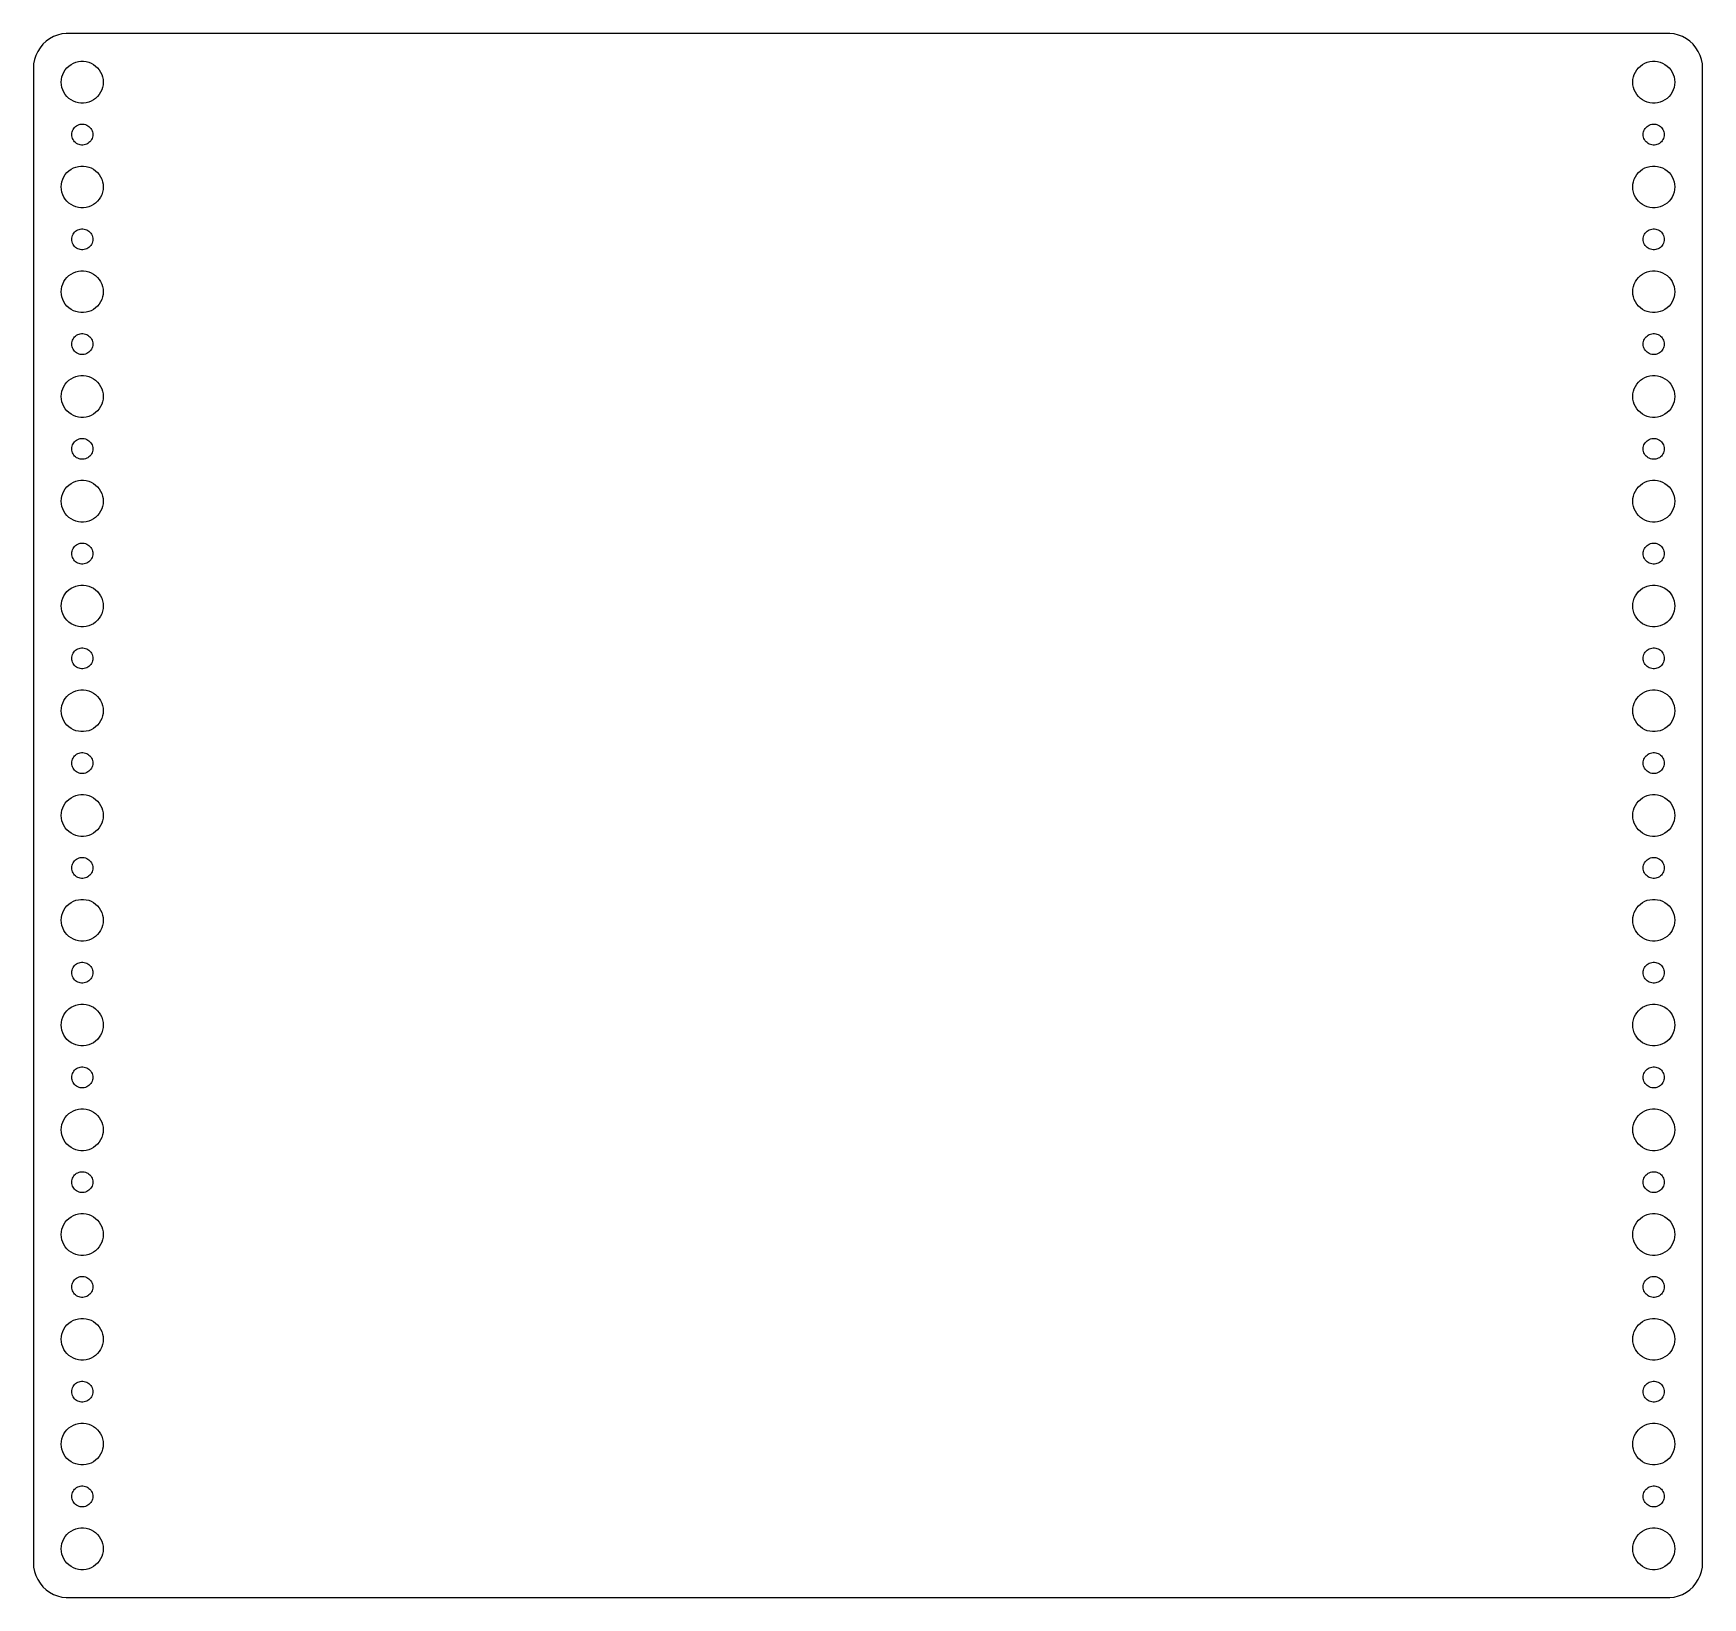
# Model space of a CAD drawing. Header units: metres. Extents: x -120 to 120, y -112 to 112.
import ezdxf

# ---------------------------------------------------------------- set-up
doc = ezdxf.new("R2010")
doc.units = ezdxf.units.M

msp = doc.modelspace()

# ---------------------------------------------------------------- linework, layer by layer
for p, q in [((-118.145, 110.423), (-118.545, 109.939)), ((-117.687, 110.853), (-118.145, 110.423)), ((-117.179, 111.222), (-117.687, 110.853)), ((-116.629, 111.524), (-117.179, 111.222)), ((-116.045, 111.755), (-116.629, 111.524)), ((-115.437, 111.911), (-116.045, 111.755)), ((-114.814, 111.99), (-115.437, 111.911)), ((114.814, 111.99), (-114.814, 111.99)), ((115.437, 111.911), (114.814, 111.99)), ((116.045, 111.755), (115.437, 111.911)), ((116.629, 111.524), (116.045, 111.755)), ((117.179, 111.222), (116.629, 111.524)), ((117.687, 110.853), (117.179, 111.222)), ((118.145, 110.423), (117.687, 110.853)), ((118.545, 109.939), (118.145, 110.423)), ((-119.461, 107.627), (-119.5, 107)), ((-119.343, 108.243), (-119.461, 107.627)), ((-119.149, 108.841), (-119.343, 108.243)), ((-118.882, 109.409), (-119.149, 108.841)), ((-118.545, 109.939), (-118.882, 109.409)), ((-114.107, 107.533), (-113.777, 107.714)), ((-113.777, 107.714), (-113.427, 107.853)), ((-113.427, 107.853), (-113.062, 107.947)), ((-113.062, 107.947), (-112.688, 107.994)), ((-112.688, 107.994), (-112.312, 107.994)), ((-112.312, 107.994), (-111.938, 107.947)), ((-111.938, 107.947), (-111.573, 107.853)), ((-111.573, 107.853), (-111.223, 107.714)), ((-111.223, 107.714), (-110.893, 107.533)), ((110.893, 107.533), (111.223, 107.714)), ((111.223, 107.714), (111.573, 107.853)), ((111.573, 107.853), (111.938, 107.947)), ((111.938, 107.947), (112.312, 107.994)), ((112.312, 107.994), (112.688, 107.994)), ((112.688, 107.994), (113.062, 107.947)), ((113.062, 107.947), (113.427, 107.853)), ((113.427, 107.853), (113.777, 107.714)), ((113.777, 107.714), (114.107, 107.533)), ((118.882, 109.409), (118.545, 109.939)), ((119.149, 108.841), (118.882, 109.409)), ((119.343, 108.243), (119.149, 108.841)), ((119.461, 107.627), (119.343, 108.243)), ((119.5, 107), (119.461, 107.627)), ((-119.5, 107), (-119.5, -107)), ((-115.5, 105), (-115.476, 105.376)), ((-115.476, 105.376), (-115.406, 105.746)), ((-115.406, 105.746), (-115.289, 106.104)), ((-115.289, 106.104), (-115.129, 106.445)), ((-115.129, 106.445), (-114.927, 106.763)), ((-114.927, 106.763), (-114.687, 107.054)), ((-114.687, 107.054), (-114.412, 107.312)), ((-114.412, 107.312), (-114.107, 107.533)), ((-110.893, 107.533), (-110.588, 107.312)), ((-110.588, 107.312), (-110.313, 107.054)), ((-110.313, 107.054), (-110.073, 106.763)), ((-110.073, 106.763), (-109.871, 106.445)), ((-109.871, 106.445), (-109.711, 106.104)), ((-109.711, 106.104), (-109.594, 105.746)), ((-109.594, 105.746), (-109.524, 105.376)), ((-109.524, 105.376), (-109.5, 105)), ((109.5, 105), (109.524, 105.376)), ((109.524, 105.376), (109.594, 105.746)), ((109.594, 105.746), (109.711, 106.104)), ((109.711, 106.104), (109.871, 106.445)), ((109.871, 106.445), (110.073, 106.763)), ((110.073, 106.763), (110.313, 107.054)), ((110.313, 107.054), (110.588, 107.312)), ((110.588, 107.312), (110.893, 107.533)), ((114.107, 107.533), (114.412, 107.312)), ((114.412, 107.312), (114.687, 107.054)), ((114.687, 107.054), (114.927, 106.763)), ((114.927, 106.763), (115.129, 106.445)), ((115.129, 106.445), (115.289, 106.104)), ((115.289, 106.104), (115.406, 105.746)), ((115.406, 105.746), (115.476, 105.376)), ((115.476, 105.376), (115.5, 105)), ((119.5, -107), (119.5, 107)), ((-115.476, 104.624), (-115.5, 105)), ((-115.406, 104.254), (-115.476, 104.624)), ((-115.289, 103.896), (-115.406, 104.254)), ((-115.129, 103.555), (-115.289, 103.896)), ((-114.927, 103.237), (-115.129, 103.555)), ((-114.687, 102.946), (-114.927, 103.237)), ((-114.412, 102.688), (-114.687, 102.946)), ((-110.313, 102.946), (-110.588, 102.688)), ((-110.073, 103.237), (-110.313, 102.946)), ((-109.871, 103.555), (-110.073, 103.237)), ((-109.711, 103.896), (-109.871, 103.555)), ((-109.594, 104.254), (-109.711, 103.896)), ((-109.524, 104.624), (-109.594, 104.254)), ((-109.5, 105), (-109.524, 104.624)), ((109.524, 104.624), (109.5, 105)), ((109.594, 104.254), (109.524, 104.624)), ((109.711, 103.896), (109.594, 104.254)), ((109.871, 103.555), (109.711, 103.896)), ((110.073, 103.237), (109.871, 103.555)), ((110.313, 102.946), (110.073, 103.237)), ((110.588, 102.688), (110.313, 102.946)), ((114.687, 102.946), (114.412, 102.688)), ((114.927, 103.237), (114.687, 102.946)), ((115.129, 103.555), (114.927, 103.237)), ((115.289, 103.896), (115.129, 103.555)), ((115.406, 104.254), (115.289, 103.896)), ((115.476, 104.624), (115.406, 104.254)), ((115.5, 105), (115.476, 104.624)), ((-114.107, 102.467), (-114.412, 102.688)), ((-113.777, 102.286), (-114.107, 102.467)), ((-113.427, 102.147), (-113.777, 102.286)), ((-113.062, 102.053), (-113.427, 102.147)), ((-112.688, 102.006), (-113.062, 102.053)), ((-112.312, 102.006), (-112.688, 102.006)), ((-111.938, 102.053), (-112.312, 102.006)), ((-111.573, 102.147), (-111.938, 102.053)), ((-111.223, 102.286), (-111.573, 102.147)), ((-110.893, 102.467), (-111.223, 102.286)), ((-110.588, 102.688), (-110.893, 102.467)), ((110.893, 102.467), (110.588, 102.688)), ((111.223, 102.286), (110.893, 102.467)), ((111.573, 102.147), (111.223, 102.286)), ((111.938, 102.053), (111.573, 102.147)), ((112.312, 102.006), (111.938, 102.053)), ((112.688, 102.006), (112.312, 102.006)), ((113.062, 102.053), (112.688, 102.006)), ((113.427, 102.147), (113.062, 102.053)), ((113.777, 102.286), (113.427, 102.147)), ((114.107, 102.467), (113.777, 102.286)), ((114.412, 102.688), (114.107, 102.467)), ((-113.953, 97.873), (-113.895, 98.0522)), ((-113.895, 98.0522), (-113.814, 98.2226)), ((-113.814, 98.2226), (-113.714, 98.3817)), ((-113.714, 98.3817), (-113.593, 98.5268)), ((-113.593, 98.5268), (-113.456, 98.6558)), ((-113.456, 98.6558), (-113.304, 98.7665)), ((-113.304, 98.7665), (-113.139, 98.8572)), ((-113.139, 98.8572), (-112.964, 98.9266)), ((-112.964, 98.9266), (-112.781, 98.9734)), ((-112.781, 98.9734), (-112.594, 98.997)), ((-112.594, 98.997), (-112.406, 98.997)), ((-112.406, 98.997), (-112.219, 98.9734)), ((-112.219, 98.9734), (-112.036, 98.9266)), ((-112.036, 98.9266), (-111.861, 98.8572)), ((-111.861, 98.8572), (-111.696, 98.7665)), ((-111.696, 98.7665), (-111.544, 98.6558)), ((-111.544, 98.6558), (-111.407, 98.5268)), ((-111.407, 98.5268), (-111.286, 98.3817)), ((-111.286, 98.3817), (-111.186, 98.2226)), ((-111.186, 98.2226), (-111.105, 98.0522)), ((-111.105, 98.0522), (-111.047, 97.873)), ((111.047, 97.873), (111.105, 98.0522)), ((111.105, 98.0522), (111.186, 98.2226)), ((111.186, 98.2226), (111.286, 98.3817)), ((111.286, 98.3817), (111.407, 98.5268)), ((111.407, 98.5268), (111.544, 98.6558)), ((111.544, 98.6558), (111.696, 98.7665)), ((111.696, 98.7665), (111.861, 98.8572)), ((111.861, 98.8572), (112.036, 98.9266)), ((112.036, 98.9266), (112.219, 98.9734)), ((112.219, 98.9734), (112.406, 98.997)), ((112.406, 98.997), (112.594, 98.997)), ((112.594, 98.997), (112.781, 98.9734)), ((112.781, 98.9734), (112.964, 98.9266)), ((112.964, 98.9266), (113.139, 98.8572)), ((113.139, 98.8572), (113.304, 98.7665)), ((113.304, 98.7665), (113.456, 98.6558)), ((113.456, 98.6558), (113.593, 98.5268)), ((113.593, 98.5268), (113.714, 98.3817)), ((113.714, 98.3817), (113.814, 98.2226)), ((113.814, 98.2226), (113.895, 98.0522)), ((113.895, 98.0522), (113.953, 97.873)), ((-114, 97.5), (-113.988, 97.688)), ((-113.988, 97.312), (-114, 97.5)), ((-113.988, 97.688), (-113.953, 97.873)), ((-113.953, 97.127), (-113.988, 97.312)), ((-113.895, 96.9478), (-113.953, 97.127)), ((-113.814, 96.7774), (-113.895, 96.9478)), ((-113.714, 96.6183), (-113.814, 96.7774)), ((-113.593, 96.4732), (-113.714, 96.6183)), ((-113.456, 96.3442), (-113.593, 96.4732)), ((-113.304, 96.2335), (-113.456, 96.3442)), ((-113.139, 96.1428), (-113.304, 96.2335)), ((-112.964, 96.0734), (-113.139, 96.1428)), ((-112.781, 96.0266), (-112.964, 96.0734)), ((-112.594, 96.003), (-112.781, 96.0266)), ((-112.406, 96.003), (-112.594, 96.003)), ((-112.219, 96.0266), (-112.406, 96.003)), ((-112.036, 96.0734), (-112.219, 96.0266)), ((-111.861, 96.1428), (-112.036, 96.0734)), ((-111.696, 96.2335), (-111.861, 96.1428)), ((-111.544, 96.3442), (-111.696, 96.2335)), ((-111.407, 96.4732), (-111.544, 96.3442)), ((-111.286, 96.6183), (-111.407, 96.4732)), ((-111.186, 96.7774), (-111.286, 96.6183)), ((-111.105, 96.9478), (-111.186, 96.7774)), ((-111.047, 97.127), (-111.105, 96.9478)), ((-111.047, 97.873), (-111.012, 97.688)), ((-111.012, 97.312), (-111.047, 97.127)), ((-111.012, 97.688), (-111, 97.5)), ((-111, 97.5), (-111.012, 97.312)), ((111, 97.5), (111.012, 97.688)), ((111.012, 97.312), (111, 97.5)), ((111.012, 97.688), (111.047, 97.873)), ((111.047, 97.127), (111.012, 97.312)), ((111.105, 96.9478), (111.047, 97.127)), ((111.186, 96.7774), (111.105, 96.9478)), ((111.286, 96.6183), (111.186, 96.7774)), ((111.407, 96.4732), (111.286, 96.6183)), ((111.544, 96.3442), (111.407, 96.4732)), ((111.696, 96.2335), (111.544, 96.3442)), ((111.861, 96.1428), (111.696, 96.2335)), ((112.036, 96.0734), (111.861, 96.1428)), ((112.219, 96.0266), (112.036, 96.0734)), ((112.406, 96.003), (112.219, 96.0266)), ((112.594, 96.003), (112.406, 96.003)), ((112.781, 96.0266), (112.594, 96.003)), ((112.964, 96.0734), (112.781, 96.0266)), ((113.139, 96.1428), (112.964, 96.0734)), ((113.304, 96.2335), (113.139, 96.1428)), ((113.456, 96.3442), (113.304, 96.2335)), ((113.593, 96.4732), (113.456, 96.3442)), ((113.714, 96.6183), (113.593, 96.4732)), ((113.814, 96.7774), (113.714, 96.6183)), ((113.895, 96.9478), (113.814, 96.7774)), ((113.953, 97.127), (113.895, 96.9478)), ((113.953, 97.873), (113.988, 97.688)), ((113.988, 97.312), (113.953, 97.127)), ((113.988, 97.688), (114, 97.5)), ((114, 97.5), (113.988, 97.312)), ((-115.406, 90.7461), (-115.289, 91.1044)), ((-115.289, 91.1044), (-115.129, 91.4453)), ((-115.129, 91.4453), (-114.927, 91.7634)), ((-114.927, 91.7634), (-114.687, 92.0536)), ((-114.687, 92.0536), (-114.412, 92.3115)), ((-114.412, 92.3115), (-114.107, 92.533)), ((-114.107, 92.533), (-113.777, 92.7145)), ((-113.777, 92.7145), (-113.427, 92.8532)), ((-113.427, 92.8532), (-113.062, 92.9469)), ((-113.062, 92.9469), (-112.688, 92.9941)), ((-112.688, 92.9941), (-112.312, 92.9941)), ((-112.312, 92.9941), (-111.938, 92.9469)), ((-111.938, 92.9469), (-111.573, 92.8532)), ((-111.573, 92.8532), (-111.223, 92.7145)), ((-111.223, 92.7145), (-110.893, 92.533)), ((-110.893, 92.533), (-110.588, 92.3115)), ((-110.588, 92.3115), (-110.313, 92.0536)), ((-110.313, 92.0536), (-110.073, 91.7634)), ((-110.073, 91.7634), (-109.871, 91.4453)), ((-109.871, 91.4453), (-109.711, 91.1044)), ((-109.711, 91.1044), (-109.594, 90.7461)), ((109.594, 90.7461), (109.711, 91.1044)), ((109.711, 91.1044), (109.871, 91.4453)), ((109.871, 91.4453), (110.073, 91.7634)), ((110.073, 91.7634), (110.313, 92.0536)), ((110.313, 92.0536), (110.588, 92.3115)), ((110.588, 92.3115), (110.893, 92.533)), ((110.893, 92.533), (111.223, 92.7145)), ((111.223, 92.7145), (111.573, 92.8532)), ((111.573, 92.8532), (111.938, 92.9469)), ((111.938, 92.9469), (112.312, 92.9941)), ((112.312, 92.9941), (112.688, 92.9941)), ((112.688, 92.9941), (113.062, 92.9469)), ((113.062, 92.9469), (113.427, 92.8532)), ((113.427, 92.8532), (113.777, 92.7145)), ((113.777, 92.7145), (114.107, 92.533)), ((114.107, 92.533), (114.412, 92.3115)), ((114.412, 92.3115), (114.687, 92.0536)), ((114.687, 92.0536), (114.927, 91.7634)), ((114.927, 91.7634), (115.129, 91.4453)), ((115.129, 91.4453), (115.289, 91.1044)), ((115.289, 91.1044), (115.406, 90.7461)), ((-115.5, 90), (-115.476, 90.376)), ((-115.476, 89.624), (-115.5, 90)), ((-115.476, 90.376), (-115.406, 90.7461)), ((-115.406, 89.2539), (-115.476, 89.624)), ((-115.289, 88.8956), (-115.406, 89.2539)), ((-115.129, 88.5547), (-115.289, 88.8956)), ((-114.927, 88.2366), (-115.129, 88.5547)), ((-109.871, 88.5547), (-110.073, 88.2366)), ((-109.711, 88.8956), (-109.871, 88.5547)), ((-109.594, 89.2539), (-109.711, 88.8956)), ((-109.594, 90.7461), (-109.524, 90.376)), ((-109.524, 89.624), (-109.594, 89.2539)), ((-109.524, 90.376), (-109.5, 90)), ((-109.5, 90), (-109.524, 89.624)), ((109.5, 90), (109.524, 90.376)), ((109.524, 89.624), (109.5, 90)), ((109.524, 90.376), (109.594, 90.7461)), ((109.594, 89.2539), (109.524, 89.624)), ((109.711, 88.8956), (109.594, 89.2539)), ((109.871, 88.5547), (109.711, 88.8956)), ((110.073, 88.2366), (109.871, 88.5547)), ((115.129, 88.5547), (114.927, 88.2366)), ((115.289, 88.8956), (115.129, 88.5547)), ((115.406, 89.2539), (115.289, 88.8956)), ((115.406, 90.7461), (115.476, 90.376)), ((115.476, 89.624), (115.406, 89.2539)), ((115.476, 90.376), (115.5, 90)), ((115.5, 90), (115.476, 89.624)), ((-114.687, 87.9464), (-114.927, 88.2366)), ((-114.412, 87.6885), (-114.687, 87.9464)), ((-114.107, 87.467), (-114.412, 87.6885)), ((-113.777, 87.2855), (-114.107, 87.467)), ((-113.427, 87.1468), (-113.777, 87.2855)), ((-113.062, 87.0531), (-113.427, 87.1468)), ((-112.688, 87.0059), (-113.062, 87.0531)), ((-112.312, 87.0059), (-112.688, 87.0059)), ((-111.938, 87.0531), (-112.312, 87.0059)), ((-111.573, 87.1468), (-111.938, 87.0531)), ((-111.223, 87.2855), (-111.573, 87.1468)), ((-110.893, 87.467), (-111.223, 87.2855)), ((-110.588, 87.6885), (-110.893, 87.467)), ((-110.313, 87.9464), (-110.588, 87.6885)), ((-110.073, 88.2366), (-110.313, 87.9464)), ((110.313, 87.9464), (110.073, 88.2366)), ((110.588, 87.6885), (110.313, 87.9464)), ((110.893, 87.467), (110.588, 87.6885)), ((111.223, 87.2855), (110.893, 87.467)), ((111.573, 87.1468), (111.223, 87.2855)), ((111.938, 87.0531), (111.573, 87.1468)), ((112.312, 87.0059), (111.938, 87.0531)), ((112.688, 87.0059), (112.312, 87.0059)), ((113.062, 87.0531), (112.688, 87.0059)), ((113.427, 87.1468), (113.062, 87.0531)), ((113.777, 87.2855), (113.427, 87.1468)), ((114.107, 87.467), (113.777, 87.2855)), ((114.412, 87.6885), (114.107, 87.467)), ((114.687, 87.9464), (114.412, 87.6885)), ((114.927, 88.2366), (114.687, 87.9464)), ((-113.593, 83.5268), (-113.456, 83.6558)), ((-113.456, 83.6558), (-113.304, 83.7665)), ((-113.304, 83.7665), (-113.139, 83.8572)), ((-113.139, 83.8572), (-112.964, 83.9266)), ((-112.964, 83.9266), (-112.781, 83.9734)), ((-112.781, 83.9734), (-112.594, 83.997)), ((-112.594, 83.997), (-112.406, 83.997)), ((-112.406, 83.997), (-112.219, 83.9734)), ((-112.219, 83.9734), (-112.036, 83.9266)), ((-112.036, 83.9266), (-111.861, 83.8572)), ((-111.861, 83.8572), (-111.696, 83.7665)), ((-111.696, 83.7665), (-111.544, 83.6558)), ((-111.544, 83.6558), (-111.407, 83.5268)), ((111.407, 83.5268), (111.544, 83.6558)), ((111.544, 83.6558), (111.696, 83.7665)), ((111.696, 83.7665), (111.861, 83.8572)), ((111.861, 83.8572), (112.036, 83.9266)), ((112.036, 83.9266), (112.219, 83.9734)), ((112.219, 83.9734), (112.406, 83.997)), ((112.406, 83.997), (112.594, 83.997)), ((112.594, 83.997), (112.781, 83.9734)), ((112.781, 83.9734), (112.964, 83.9266)), ((112.964, 83.9266), (113.139, 83.8572)), ((113.139, 83.8572), (113.304, 83.7665)), ((113.304, 83.7665), (113.456, 83.6558)), ((113.456, 83.6558), (113.593, 83.5268)), ((-114, 82.5), (-113.988, 82.688)), ((-113.988, 82.312), (-114, 82.5)), ((-113.988, 82.688), (-113.953, 82.873)), ((-113.953, 82.127), (-113.988, 82.312)), ((-113.953, 82.873), (-113.895, 83.0522)), ((-113.895, 81.9478), (-113.953, 82.127)), ((-113.895, 83.0522), (-113.814, 83.2226)), ((-113.814, 81.7774), (-113.895, 81.9478)), ((-113.814, 83.2226), (-113.714, 83.3817)), ((-113.714, 81.6183), (-113.814, 81.7774)), ((-113.714, 83.3817), (-113.593, 83.5268)), ((-113.593, 81.4732), (-113.714, 81.6183)), ((-113.456, 81.3442), (-113.593, 81.4732)), ((-113.304, 81.2335), (-113.456, 81.3442)), ((-111.544, 81.3442), (-111.696, 81.2335)), ((-111.407, 81.4732), (-111.544, 81.3442)), ((-111.407, 83.5268), (-111.286, 83.3817)), ((-111.286, 81.6183), (-111.407, 81.4732)), ((-111.286, 83.3817), (-111.186, 83.2226)), ((-111.186, 81.7774), (-111.286, 81.6183)), ((-111.186, 83.2226), (-111.105, 83.0522)), ((-111.105, 81.9478), (-111.186, 81.7774)), ((-111.105, 83.0522), (-111.047, 82.873)), ((-111.047, 82.127), (-111.105, 81.9478)), ((-111.047, 82.873), (-111.012, 82.688)), ((-111.012, 82.312), (-111.047, 82.127)), ((-111.012, 82.688), (-111, 82.5)), ((-111, 82.5), (-111.012, 82.312)), ((111, 82.5), (111.012, 82.688)), ((111.012, 82.312), (111, 82.5)), ((111.012, 82.688), (111.047, 82.873)), ((111.047, 82.127), (111.012, 82.312)), ((111.047, 82.873), (111.105, 83.0522)), ((111.105, 81.9478), (111.047, 82.127)), ((111.105, 83.0522), (111.186, 83.2226)), ((111.186, 81.7774), (111.105, 81.9478)), ((111.186, 83.2226), (111.286, 83.3817)), ((111.286, 81.6183), (111.186, 81.7774)), ((111.286, 83.3817), (111.407, 83.5268)), ((111.407, 81.4732), (111.286, 81.6183)), ((111.544, 81.3442), (111.407, 81.4732)), ((111.696, 81.2335), (111.544, 81.3442)), ((113.456, 81.3442), (113.304, 81.2335)), ((113.593, 81.4732), (113.456, 81.3442)), ((113.593, 83.5268), (113.714, 83.3817)), ((113.714, 81.6183), (113.593, 81.4732)), ((113.714, 83.3817), (113.814, 83.2226)), ((113.814, 81.7774), (113.714, 81.6183)), ((113.814, 83.2226), (113.895, 83.0522)), ((113.895, 81.9478), (113.814, 81.7774)), ((113.895, 83.0522), (113.953, 82.873)), ((113.953, 82.127), (113.895, 81.9478)), ((113.953, 82.873), (113.988, 82.688)), ((113.988, 82.312), (113.953, 82.127)), ((113.988, 82.688), (114, 82.5)), ((114, 82.5), (113.988, 82.312)), ((-113.139, 81.1428), (-113.304, 81.2335)), ((-112.964, 81.0734), (-113.139, 81.1428)), ((-112.781, 81.0266), (-112.964, 81.0734)), ((-112.594, 81.003), (-112.781, 81.0266)), ((-112.406, 81.003), (-112.594, 81.003)), ((-112.219, 81.0266), (-112.406, 81.003)), ((-112.036, 81.0734), (-112.219, 81.0266)), ((-111.861, 81.1428), (-112.036, 81.0734)), ((-111.696, 81.2335), (-111.861, 81.1428)), ((111.861, 81.1428), (111.696, 81.2335)), ((112.036, 81.0734), (111.861, 81.1428)), ((112.219, 81.0266), (112.036, 81.0734)), ((112.406, 81.003), (112.219, 81.0266)), ((112.594, 81.003), (112.406, 81.003)), ((112.781, 81.0266), (112.594, 81.003)), ((112.964, 81.0734), (112.781, 81.0266)), ((113.139, 81.1428), (112.964, 81.0734)), ((113.304, 81.2335), (113.139, 81.1428)), ((-115.129, 76.4453), (-114.927, 76.7634)), ((-114.927, 76.7634), (-114.687, 77.0536)), ((-114.687, 77.0536), (-114.412, 77.3115)), ((-114.412, 77.3115), (-114.107, 77.533)), ((-114.107, 77.533), (-113.777, 77.7145)), ((-113.777, 77.7145), (-113.427, 77.8532)), ((-113.427, 77.8532), (-113.062, 77.9469)), ((-113.062, 77.9469), (-112.688, 77.9941)), ((-112.688, 77.9941), (-112.312, 77.9941)), ((-112.312, 77.9941), (-111.938, 77.9469)), ((-111.938, 77.9469), (-111.573, 77.8532)), ((-111.573, 77.8532), (-111.223, 77.7145)), ((-111.223, 77.7145), (-110.893, 77.533)), ((-110.893, 77.533), (-110.588, 77.3115)), ((-110.588, 77.3115), (-110.313, 77.0536)), ((-110.313, 77.0536), (-110.073, 76.7634)), ((-110.073, 76.7634), (-109.871, 76.4453)), ((109.871, 76.4453), (110.073, 76.7634)), ((110.073, 76.7634), (110.313, 77.0536)), ((110.313, 77.0536), (110.588, 77.3115)), ((110.588, 77.3115), (110.893, 77.533)), ((110.893, 77.533), (111.223, 77.7145)), ((111.223, 77.7145), (111.573, 77.8532)), ((111.573, 77.8532), (111.938, 77.9469)), ((111.938, 77.9469), (112.312, 77.9941)), ((112.312, 77.9941), (112.688, 77.9941)), ((112.688, 77.9941), (113.062, 77.9469)), ((113.062, 77.9469), (113.427, 77.8532)), ((113.427, 77.8532), (113.777, 77.7145)), ((113.777, 77.7145), (114.107, 77.533)), ((114.107, 77.533), (114.412, 77.3115)), ((114.412, 77.3115), (114.687, 77.0536)), ((114.687, 77.0536), (114.927, 76.7634)), ((114.927, 76.7634), (115.129, 76.4453)), ((-115.5, 75), (-115.476, 75.376)), ((-115.476, 74.624), (-115.5, 75)), ((-115.476, 75.376), (-115.406, 75.7461)), ((-115.406, 74.2539), (-115.476, 74.624)), ((-115.406, 75.7461), (-115.289, 76.1044)), ((-115.289, 73.8956), (-115.406, 74.2539)), ((-115.289, 76.1044), (-115.129, 76.4453)), ((-109.871, 76.4453), (-109.711, 76.1044)), ((-109.711, 76.1044), (-109.594, 75.7461)), ((-109.594, 74.2539), (-109.711, 73.8956)), ((-109.594, 75.7461), (-109.524, 75.376)), ((-109.524, 74.624), (-109.594, 74.2539)), ((-109.524, 75.376), (-109.5, 75)), ((-109.5, 75), (-109.524, 74.624)), ((109.5, 75), (109.524, 75.376)), ((109.524, 74.624), (109.5, 75)), ((109.524, 75.376), (109.594, 75.7461)), ((109.594, 74.2539), (109.524, 74.624)), ((109.594, 75.7461), (109.711, 76.1044)), ((109.711, 73.8956), (109.594, 74.2539)), ((109.711, 76.1044), (109.871, 76.4453)), ((115.129, 76.4453), (115.289, 76.1044)), ((115.289, 76.1044), (115.406, 75.7461)), ((115.406, 74.2539), (115.289, 73.8956)), ((115.406, 75.7461), (115.476, 75.376)), ((115.476, 74.624), (115.406, 74.2539)), ((115.476, 75.376), (115.5, 75)), ((115.5, 75), (115.476, 74.624)), ((-115.129, 73.5547), (-115.289, 73.8956)), ((-114.927, 73.2366), (-115.129, 73.5547)), ((-114.687, 72.9464), (-114.927, 73.2366)), ((-114.412, 72.6885), (-114.687, 72.9464)), ((-114.107, 72.467), (-114.412, 72.6885)), ((-113.777, 72.2855), (-114.107, 72.467)), ((-113.427, 72.1468), (-113.777, 72.2855)), ((-113.062, 72.0531), (-113.427, 72.1468)), ((-112.688, 72.0059), (-113.062, 72.0531)), ((-112.312, 72.0059), (-112.688, 72.0059)), ((-111.938, 72.0531), (-112.312, 72.0059)), ((-111.573, 72.1468), (-111.938, 72.0531)), ((-111.223, 72.2855), (-111.573, 72.1468)), ((-110.893, 72.467), (-111.223, 72.2855)), ((-110.588, 72.6885), (-110.893, 72.467)), ((-110.313, 72.9464), (-110.588, 72.6885)), ((-110.073, 73.2366), (-110.313, 72.9464)), ((-109.871, 73.5547), (-110.073, 73.2366)), ((-109.711, 73.8956), (-109.871, 73.5547)), ((109.871, 73.5547), (109.711, 73.8956)), ((110.073, 73.2366), (109.871, 73.5547)), ((110.313, 72.9464), (110.073, 73.2366)), ((110.588, 72.6885), (110.313, 72.9464)), ((110.893, 72.467), (110.588, 72.6885)), ((111.223, 72.2855), (110.893, 72.467)), ((111.573, 72.1468), (111.223, 72.2855)), ((111.938, 72.0531), (111.573, 72.1468)), ((112.312, 72.0059), (111.938, 72.0531)), ((112.688, 72.0059), (112.312, 72.0059)), ((113.062, 72.0531), (112.688, 72.0059)), ((113.427, 72.1468), (113.062, 72.0531)), ((113.777, 72.2855), (113.427, 72.1468)), ((114.107, 72.467), (113.777, 72.2855)), ((114.412, 72.6885), (114.107, 72.467)), ((114.687, 72.9464), (114.412, 72.6885)), ((114.927, 73.2366), (114.687, 72.9464)), ((115.129, 73.5547), (114.927, 73.2366)), ((115.289, 73.8956), (115.129, 73.5547)), ((-114, 67.5), (-113.988, 67.688)), ((-113.988, 67.312), (-114, 67.5)), ((-113.988, 67.688), (-113.953, 67.873)), ((-113.953, 67.127), (-113.988, 67.312)), ((-113.953, 67.873), (-113.895, 68.0522)), ((-113.895, 66.9478), (-113.953, 67.127)), ((-113.895, 68.0522), (-113.814, 68.2226)), ((-113.814, 66.7774), (-113.895, 66.9478)), ((-113.814, 68.2226), (-113.714, 68.3817)), ((-113.714, 68.3817), (-113.593, 68.5268)), ((-113.593, 68.5268), (-113.456, 68.6558)), ((-113.456, 68.6558), (-113.304, 68.7665)), ((-113.304, 68.7665), (-113.139, 68.8572)), ((-113.139, 68.8572), (-112.964, 68.9266)), ((-112.964, 68.9266), (-112.781, 68.9734)), ((-112.781, 68.9734), (-112.594, 68.997)), ((-112.594, 68.997), (-112.406, 68.997)), ((-112.406, 68.997), (-112.219, 68.9734)), ((-112.219, 68.9734), (-112.036, 68.9266)), ((-112.036, 68.9266), (-111.861, 68.8572)), ((-111.861, 68.8572), (-111.696, 68.7665)), ((-111.696, 68.7665), (-111.544, 68.6558)), ((-111.544, 68.6558), (-111.407, 68.5268)), ((-111.407, 68.5268), (-111.286, 68.3817)), ((-111.286, 68.3817), (-111.186, 68.2226)), ((-111.186, 68.2226), (-111.105, 68.0522)), ((-111.105, 66.9478), (-111.186, 66.7774)), ((-111.105, 68.0522), (-111.047, 67.873)), ((-111.047, 67.127), (-111.105, 66.9478)), ((-111.047, 67.873), (-111.012, 67.688)), ((-111.012, 67.312), (-111.047, 67.127)), ((-111.012, 67.688), (-111, 67.5)), ((-111, 67.5), (-111.012, 67.312)), ((111, 67.5), (111.012, 67.688)), ((111.012, 67.312), (111, 67.5)), ((111.012, 67.688), (111.047, 67.873)), ((111.047, 67.127), (111.012, 67.312)), ((111.047, 67.873), (111.105, 68.0522)), ((111.105, 66.9478), (111.047, 67.127)), ((111.105, 68.0522), (111.186, 68.2226)), ((111.186, 66.7774), (111.105, 66.9478)), ((111.186, 68.2226), (111.286, 68.3817)), ((111.286, 68.3817), (111.407, 68.5268)), ((111.407, 68.5268), (111.544, 68.6558)), ((111.544, 68.6558), (111.696, 68.7665)), ((111.696, 68.7665), (111.861, 68.8572)), ((111.861, 68.8572), (112.036, 68.9266)), ((112.036, 68.9266), (112.219, 68.9734)), ((112.219, 68.9734), (112.406, 68.997)), ((112.406, 68.997), (112.594, 68.997)), ((112.594, 68.997), (112.781, 68.9734)), ((112.781, 68.9734), (112.964, 68.9266)), ((112.964, 68.9266), (113.139, 68.8572)), ((113.139, 68.8572), (113.304, 68.7665)), ((113.304, 68.7665), (113.456, 68.6558)), ((113.456, 68.6558), (113.593, 68.5268)), ((113.593, 68.5268), (113.714, 68.3817)), ((113.714, 68.3817), (113.814, 68.2226)), ((113.814, 68.2226), (113.895, 68.0522)), ((113.895, 66.9478), (113.814, 66.7774)), ((113.895, 68.0522), (113.953, 67.873)), ((113.953, 67.127), (113.895, 66.9478)), ((113.953, 67.873), (113.988, 67.688)), ((113.988, 67.312), (113.953, 67.127)), ((113.988, 67.688), (114, 67.5)), ((114, 67.5), (113.988, 67.312)), ((-113.714, 66.6183), (-113.814, 66.7774)), ((-113.593, 66.4732), (-113.714, 66.6183)), ((-113.456, 66.3442), (-113.593, 66.4732)), ((-113.304, 66.2335), (-113.456, 66.3442)), ((-113.139, 66.1428), (-113.304, 66.2335)), ((-112.964, 66.0734), (-113.139, 66.1428)), ((-112.781, 66.0266), (-112.964, 66.0734)), ((-112.594, 66.003), (-112.781, 66.0266)), ((-112.406, 66.003), (-112.594, 66.003)), ((-112.219, 66.0266), (-112.406, 66.003)), ((-112.036, 66.0734), (-112.219, 66.0266)), ((-111.861, 66.1428), (-112.036, 66.0734)), ((-111.696, 66.2335), (-111.861, 66.1428)), ((-111.544, 66.3442), (-111.696, 66.2335)), ((-111.407, 66.4732), (-111.544, 66.3442)), ((-111.286, 66.6183), (-111.407, 66.4732)), ((-111.186, 66.7774), (-111.286, 66.6183)), ((111.286, 66.6183), (111.186, 66.7774)), ((111.407, 66.4732), (111.286, 66.6183)), ((111.544, 66.3442), (111.407, 66.4732)), ((111.696, 66.2335), (111.544, 66.3442)), ((111.861, 66.1428), (111.696, 66.2335)), ((112.036, 66.0734), (111.861, 66.1428)), ((112.219, 66.0266), (112.036, 66.0734)), ((112.406, 66.003), (112.219, 66.0266)), ((112.594, 66.003), (112.406, 66.003)), ((112.781, 66.0266), (112.594, 66.003)), ((112.964, 66.0734), (112.781, 66.0266)), ((113.139, 66.1428), (112.964, 66.0734)), ((113.304, 66.2335), (113.139, 66.1428)), ((113.456, 66.3442), (113.304, 66.2335)), ((113.593, 66.4732), (113.456, 66.3442)), ((113.714, 66.6183), (113.593, 66.4732)), ((113.814, 66.7774), (113.714, 66.6183)), ((-114.687, 62.0536), (-114.412, 62.3115)), ((-114.412, 62.3115), (-114.107, 62.533)), ((-114.107, 62.533), (-113.777, 62.7145)), ((-113.777, 62.7145), (-113.427, 62.8532)), ((-113.427, 62.8532), (-113.062, 62.9469)), ((-113.062, 62.9469), (-112.688, 62.9941)), ((-112.688, 62.9941), (-112.312, 62.9941)), ((-112.312, 62.9941), (-111.938, 62.9469)), ((-111.938, 62.9469), (-111.573, 62.8532)), ((-111.573, 62.8532), (-111.223, 62.7145)), ((-111.223, 62.7145), (-110.893, 62.533)), ((-110.893, 62.533), (-110.588, 62.3115)), ((-110.588, 62.3115), (-110.313, 62.0536)), ((110.313, 62.0536), (110.588, 62.3115)), ((110.588, 62.3115), (110.893, 62.533)), ((110.893, 62.533), (111.223, 62.7145)), ((111.223, 62.7145), (111.573, 62.8532)), ((111.573, 62.8532), (111.938, 62.9469)), ((111.938, 62.9469), (112.312, 62.9941)), ((112.312, 62.9941), (112.688, 62.9941)), ((112.688, 62.9941), (113.062, 62.9469)), ((113.062, 62.9469), (113.427, 62.8532)), ((113.427, 62.8532), (113.777, 62.7145)), ((113.777, 62.7145), (114.107, 62.533)), ((114.107, 62.533), (114.412, 62.3115)), ((114.412, 62.3115), (114.687, 62.0536)), ((-115.5, 60), (-115.476, 60.376)), ((-115.476, 59.624), (-115.5, 60)), ((-115.476, 60.376), (-115.406, 60.7461)), ((-115.406, 60.7461), (-115.289, 61.1044)), ((-115.289, 61.1044), (-115.129, 61.4453)), ((-115.129, 61.4453), (-114.927, 61.7634)), ((-114.927, 61.7634), (-114.687, 62.0536)), ((-110.313, 62.0536), (-110.073, 61.7634)), ((-110.073, 61.7634), (-109.871, 61.4453)), ((-109.871, 61.4453), (-109.711, 61.1044)), ((-109.711, 61.1044), (-109.594, 60.7461)), ((-109.594, 60.7461), (-109.524, 60.376)), ((-109.524, 60.376), (-109.5, 60)), ((-109.5, 60), (-109.524, 59.624)), ((109.5, 60), (109.524, 60.376)), ((109.524, 59.624), (109.5, 60)), ((109.524, 60.376), (109.594, 60.7461)), ((109.594, 60.7461), (109.711, 61.1044)), ((109.711, 61.1044), (109.871, 61.4453)), ((109.871, 61.4453), (110.073, 61.7634)), ((110.073, 61.7634), (110.313, 62.0536)), ((114.687, 62.0536), (114.927, 61.7634)), ((114.927, 61.7634), (115.129, 61.4453)), ((115.129, 61.4453), (115.289, 61.1044)), ((115.289, 61.1044), (115.406, 60.7461)), ((115.406, 60.7461), (115.476, 60.376)), ((115.476, 60.376), (115.5, 60)), ((115.5, 60), (115.476, 59.624)), ((-115.406, 59.2539), (-115.476, 59.624)), ((-115.289, 58.8956), (-115.406, 59.2539)), ((-115.129, 58.5547), (-115.289, 58.8956)), ((-114.927, 58.2366), (-115.129, 58.5547)), ((-114.687, 57.9464), (-114.927, 58.2366)), ((-114.412, 57.6885), (-114.687, 57.9464)), ((-114.107, 57.467), (-114.412, 57.6885)), ((-113.777, 57.2855), (-114.107, 57.467)), ((-110.893, 57.467), (-111.223, 57.2855)), ((-110.588, 57.6885), (-110.893, 57.467)), ((-110.313, 57.9464), (-110.588, 57.6885)), ((-110.073, 58.2366), (-110.313, 57.9464)), ((-109.871, 58.5547), (-110.073, 58.2366)), ((-109.711, 58.8956), (-109.871, 58.5547)), ((-109.594, 59.2539), (-109.711, 58.8956)), ((-109.524, 59.624), (-109.594, 59.2539)), ((109.594, 59.2539), (109.524, 59.624)), ((109.711, 58.8956), (109.594, 59.2539)), ((109.871, 58.5547), (109.711, 58.8956)), ((110.073, 58.2366), (109.871, 58.5547)), ((110.313, 57.9464), (110.073, 58.2366)), ((110.588, 57.6885), (110.313, 57.9464)), ((110.893, 57.467), (110.588, 57.6885)), ((111.223, 57.2855), (110.893, 57.467)), ((114.107, 57.467), (113.777, 57.2855)), ((114.412, 57.6885), (114.107, 57.467)), ((114.687, 57.9464), (114.412, 57.6885)), ((114.927, 58.2366), (114.687, 57.9464)), ((115.129, 58.5547), (114.927, 58.2366)), ((115.289, 58.8956), (115.129, 58.5547)), ((115.406, 59.2539), (115.289, 58.8956)), ((115.476, 59.624), (115.406, 59.2539)), ((-113.427, 57.1468), (-113.777, 57.2855)), ((-113.062, 57.0531), (-113.427, 57.1468)), ((-112.688, 57.0059), (-113.062, 57.0531)), ((-112.312, 57.0059), (-112.688, 57.0059)), ((-111.938, 57.0531), (-112.312, 57.0059)), ((-111.573, 57.1468), (-111.938, 57.0531)), ((-111.223, 57.2855), (-111.573, 57.1468)), ((111.573, 57.1468), (111.223, 57.2855)), ((111.938, 57.0531), (111.573, 57.1468)), ((112.312, 57.0059), (111.938, 57.0531)), ((112.688, 57.0059), (112.312, 57.0059)), ((113.062, 57.0531), (112.688, 57.0059)), ((113.427, 57.1468), (113.062, 57.0531)), ((113.777, 57.2855), (113.427, 57.1468)), ((-114, 52.5), (-113.988, 52.688)), ((-113.988, 52.688), (-113.953, 52.873)), ((-113.953, 52.873), (-113.895, 53.0522)), ((-113.895, 53.0522), (-113.814, 53.2226)), ((-113.814, 53.2226), (-113.714, 53.3817)), ((-113.714, 53.3817), (-113.593, 53.5268)), ((-113.593, 53.5268), (-113.456, 53.6558)), ((-113.456, 53.6558), (-113.304, 53.7665)), ((-113.304, 53.7665), (-113.139, 53.8572)), ((-113.139, 53.8572), (-112.964, 53.9266)), ((-112.964, 53.9266), (-112.781, 53.9734)), ((-112.781, 53.9734), (-112.594, 53.997)), ((-112.594, 53.997), (-112.406, 53.997)), ((-112.406, 53.997), (-112.219, 53.9734)), ((-112.219, 53.9734), (-112.036, 53.9266)), ((-112.036, 53.9266), (-111.861, 53.8572)), ((-111.861, 53.8572), (-111.696, 53.7665)), ((-111.696, 53.7665), (-111.544, 53.6558)), ((-111.544, 53.6558), (-111.407, 53.5268)), ((-111.407, 53.5268), (-111.286, 53.3817)), ((-111.286, 53.3817), (-111.186, 53.2226)), ((-111.186, 53.2226), (-111.105, 53.0522)), ((-111.105, 53.0522), (-111.047, 52.873)), ((-111.047, 52.873), (-111.012, 52.688)), ((-111.012, 52.688), (-111, 52.5)), ((111, 52.5), (111.012, 52.688)), ((111.012, 52.688), (111.047, 52.873)), ((111.047, 52.873), (111.105, 53.0522)), ((111.105, 53.0522), (111.186, 53.2226)), ((111.186, 53.2226), (111.286, 53.3817)), ((111.286, 53.3817), (111.407, 53.5268)), ((111.407, 53.5268), (111.544, 53.6558)), ((111.544, 53.6558), (111.696, 53.7665)), ((111.696, 53.7665), (111.861, 53.8572)), ((111.861, 53.8572), (112.036, 53.9266)), ((112.036, 53.9266), (112.219, 53.9734)), ((112.219, 53.9734), (112.406, 53.997)), ((112.406, 53.997), (112.594, 53.997)), ((112.594, 53.997), (112.781, 53.9734)), ((112.781, 53.9734), (112.964, 53.9266)), ((112.964, 53.9266), (113.139, 53.8572)), ((113.139, 53.8572), (113.304, 53.7665)), ((113.304, 53.7665), (113.456, 53.6558)), ((113.456, 53.6558), (113.593, 53.5268)), ((113.593, 53.5268), (113.714, 53.3817)), ((113.714, 53.3817), (113.814, 53.2226)), ((113.814, 53.2226), (113.895, 53.0522)), ((113.895, 53.0522), (113.953, 52.873)), ((113.953, 52.873), (113.988, 52.688)), ((113.988, 52.688), (114, 52.5)), ((-113.988, 52.312), (-114, 52.5)), ((-113.953, 52.127), (-113.988, 52.312)), ((-113.895, 51.9478), (-113.953, 52.127)), ((-113.814, 51.7774), (-113.895, 51.9478)), ((-113.714, 51.6183), (-113.814, 51.7774)), ((-113.593, 51.4732), (-113.714, 51.6183)), ((-113.456, 51.3442), (-113.593, 51.4732)), ((-113.304, 51.2335), (-113.456, 51.3442)), ((-113.139, 51.1428), (-113.304, 51.2335)), ((-112.964, 51.0734), (-113.139, 51.1428)), ((-112.781, 51.0266), (-112.964, 51.0734)), ((-112.594, 51.003), (-112.781, 51.0266)), ((-112.406, 51.003), (-112.594, 51.003)), ((-112.219, 51.0266), (-112.406, 51.003)), ((-112.036, 51.0734), (-112.219, 51.0266)), ((-111.861, 51.1428), (-112.036, 51.0734)), ((-111.696, 51.2335), (-111.861, 51.1428)), ((-111.544, 51.3442), (-111.696, 51.2335)), ((-111.407, 51.4732), (-111.544, 51.3442)), ((-111.286, 51.6183), (-111.407, 51.4732)), ((-111.186, 51.7774), (-111.286, 51.6183)), ((-111.105, 51.9478), (-111.186, 51.7774)), ((-111.047, 52.127), (-111.105, 51.9478)), ((-111.012, 52.312), (-111.047, 52.127)), ((-111, 52.5), (-111.012, 52.312)), ((111.012, 52.312), (111, 52.5)), ((111.047, 52.127), (111.012, 52.312)), ((111.105, 51.9478), (111.047, 52.127)), ((111.186, 51.7774), (111.105, 51.9478)), ((111.286, 51.6183), (111.186, 51.7774)), ((111.407, 51.4732), (111.286, 51.6183)), ((111.544, 51.3442), (111.407, 51.4732)), ((111.696, 51.2335), (111.544, 51.3442)), ((111.861, 51.1428), (111.696, 51.2335)), ((112.036, 51.0734), (111.861, 51.1428)), ((112.219, 51.0266), (112.036, 51.0734)), ((112.406, 51.003), (112.219, 51.0266)), ((112.594, 51.003), (112.406, 51.003)), ((112.781, 51.0266), (112.594, 51.003)), ((112.964, 51.0734), (112.781, 51.0266)), ((113.139, 51.1428), (112.964, 51.0734)), ((113.304, 51.2335), (113.139, 51.1428)), ((113.456, 51.3442), (113.304, 51.2335)), ((113.593, 51.4732), (113.456, 51.3442)), ((113.714, 51.6183), (113.593, 51.4732)), ((113.814, 51.7774), (113.714, 51.6183)), ((113.895, 51.9478), (113.814, 51.7774)), ((113.953, 52.127), (113.895, 51.9478)), ((113.988, 52.312), (113.953, 52.127)), ((114, 52.5), (113.988, 52.312)), ((-113.777, 47.7145), (-113.427, 47.8532)), ((-113.427, 47.8532), (-113.062, 47.9469)), ((-113.062, 47.9469), (-112.688, 47.9941)), ((-112.688, 47.9941), (-112.312, 47.9941)), ((-112.312, 47.9941), (-111.938, 47.9469)), ((-111.938, 47.9469), (-111.573, 47.8532)), ((-111.573, 47.8532), (-111.223, 47.7145)), ((111.223, 47.7145), (111.573, 47.8532)), ((111.573, 47.8532), (111.938, 47.9469)), ((111.938, 47.9469), (112.312, 47.9941)), ((112.312, 47.9941), (112.688, 47.9941)), ((112.688, 47.9941), (113.062, 47.9469)), ((113.062, 47.9469), (113.427, 47.8532)), ((113.427, 47.8532), (113.777, 47.7145)), ((-115.476, 45.376), (-115.406, 45.7461)), ((-115.406, 45.7461), (-115.289, 46.1044)), ((-115.289, 46.1044), (-115.129, 46.4453)), ((-115.129, 46.4453), (-114.927, 46.7634)), ((-114.927, 46.7634), (-114.687, 47.0536)), ((-114.687, 47.0536), (-114.412, 47.3115)), ((-114.412, 47.3115), (-114.107, 47.533)), ((-114.107, 47.533), (-113.777, 47.7145)), ((-111.223, 47.7145), (-110.893, 47.533)), ((-110.893, 47.533), (-110.588, 47.3115)), ((-110.588, 47.3115), (-110.313, 47.0536)), ((-110.313, 47.0536), (-110.073, 46.7634)), ((-110.073, 46.7634), (-109.871, 46.4453)), ((-109.871, 46.4453), (-109.711, 46.1044)), ((-109.711, 46.1044), (-109.594, 45.7461)), ((-109.594, 45.7461), (-109.524, 45.376)), ((109.524, 45.376), (109.594, 45.7461)), ((109.594, 45.7461), (109.711, 46.1044)), ((109.711, 46.1044), (109.871, 46.4453)), ((109.871, 46.4453), (110.073, 46.7634)), ((110.073, 46.7634), (110.313, 47.0536)), ((110.313, 47.0536), (110.588, 47.3115)), ((110.588, 47.3115), (110.893, 47.533)), ((110.893, 47.533), (111.223, 47.7145)), ((113.777, 47.7145), (114.107, 47.533)), ((114.107, 47.533), (114.412, 47.3115)), ((114.412, 47.3115), (114.687, 47.0536)), ((114.687, 47.0536), (114.927, 46.7634)), ((114.927, 46.7634), (115.129, 46.4453)), ((115.129, 46.4453), (115.289, 46.1044)), ((115.289, 46.1044), (115.406, 45.7461)), ((115.406, 45.7461), (115.476, 45.376)), ((-115.5, 45), (-115.476, 45.376)), ((-115.476, 44.624), (-115.5, 45)), ((-115.406, 44.2539), (-115.476, 44.624)), ((-115.289, 43.8956), (-115.406, 44.2539)), ((-115.129, 43.5547), (-115.289, 43.8956)), ((-114.927, 43.2366), (-115.129, 43.5547)), ((-114.687, 42.9464), (-114.927, 43.2366)), ((-110.073, 43.2366), (-110.313, 42.9464)), ((-109.871, 43.5547), (-110.073, 43.2366)), ((-109.711, 43.8956), (-109.871, 43.5547)), ((-109.594, 44.2539), (-109.711, 43.8956)), ((-109.524, 44.624), (-109.594, 44.2539)), ((-109.524, 45.376), (-109.5, 45)), ((-109.5, 45), (-109.524, 44.624)), ((109.5, 45), (109.524, 45.376)), ((109.524, 44.624), (109.5, 45)), ((109.594, 44.2539), (109.524, 44.624)), ((109.711, 43.8956), (109.594, 44.2539)), ((109.871, 43.5547), (109.711, 43.8956)), ((110.073, 43.2366), (109.871, 43.5547)), ((110.313, 42.9464), (110.073, 43.2366)), ((114.927, 43.2366), (114.687, 42.9464)), ((115.129, 43.5547), (114.927, 43.2366)), ((115.289, 43.8956), (115.129, 43.5547)), ((115.406, 44.2539), (115.289, 43.8956)), ((115.476, 44.624), (115.406, 44.2539)), ((115.476, 45.376), (115.5, 45)), ((115.5, 45), (115.476, 44.624)), ((-114.412, 42.6885), (-114.687, 42.9464)), ((-114.107, 42.467), (-114.412, 42.6885)), ((-113.777, 42.2855), (-114.107, 42.467)), ((-113.427, 42.1468), (-113.777, 42.2855)), ((-113.062, 42.0531), (-113.427, 42.1468)), ((-112.688, 42.0059), (-113.062, 42.0531)), ((-112.312, 42.0059), (-112.688, 42.0059)), ((-111.938, 42.0531), (-112.312, 42.0059)), ((-111.573, 42.1468), (-111.938, 42.0531)), ((-111.223, 42.2855), (-111.573, 42.1468)), ((-110.893, 42.467), (-111.223, 42.2855)), ((-110.588, 42.6885), (-110.893, 42.467)), ((-110.313, 42.9464), (-110.588, 42.6885)), ((110.588, 42.6885), (110.313, 42.9464)), ((110.893, 42.467), (110.588, 42.6885)), ((111.223, 42.2855), (110.893, 42.467)), ((111.573, 42.1468), (111.223, 42.2855)), ((111.938, 42.0531), (111.573, 42.1468)), ((112.312, 42.0059), (111.938, 42.0531)), ((112.688, 42.0059), (112.312, 42.0059)), ((113.062, 42.0531), (112.688, 42.0059)), ((113.427, 42.1468), (113.062, 42.0531)), ((113.777, 42.2855), (113.427, 42.1468)), ((114.107, 42.467), (113.777, 42.2855)), ((114.412, 42.6885), (114.107, 42.467)), ((114.687, 42.9464), (114.412, 42.6885)), ((-113.814, 38.2226), (-113.714, 38.3817)), ((-113.714, 38.3817), (-113.593, 38.5268)), ((-113.593, 38.5268), (-113.456, 38.6558)), ((-113.456, 38.6558), (-113.304, 38.7665)), ((-113.304, 38.7665), (-113.139, 38.8572)), ((-113.139, 38.8572), (-112.964, 38.9266)), ((-112.964, 38.9266), (-112.781, 38.9734)), ((-112.781, 38.9734), (-112.594, 38.997)), ((-112.594, 38.997), (-112.406, 38.997)), ((-112.406, 38.997), (-112.219, 38.9734)), ((-112.219, 38.9734), (-112.036, 38.9266)), ((-112.036, 38.9266), (-111.861, 38.8572)), ((-111.861, 38.8572), (-111.696, 38.7665)), ((-111.696, 38.7665), (-111.544, 38.6558)), ((-111.544, 38.6558), (-111.407, 38.5268)), ((-111.407, 38.5268), (-111.286, 38.3817)), ((-111.286, 38.3817), (-111.186, 38.2226)), ((111.186, 38.2226), (111.286, 38.3817)), ((111.286, 38.3817), (111.407, 38.5268)), ((111.407, 38.5268), (111.544, 38.6558)), ((111.544, 38.6558), (111.696, 38.7665)), ((111.696, 38.7665), (111.861, 38.8572)), ((111.861, 38.8572), (112.036, 38.9266)), ((112.036, 38.9266), (112.219, 38.9734)), ((112.219, 38.9734), (112.406, 38.997)), ((112.406, 38.997), (112.594, 38.997)), ((112.594, 38.997), (112.781, 38.9734)), ((112.781, 38.9734), (112.964, 38.9266)), ((112.964, 38.9266), (113.139, 38.8572)), ((113.139, 38.8572), (113.304, 38.7665)), ((113.304, 38.7665), (113.456, 38.6558)), ((113.456, 38.6558), (113.593, 38.5268)), ((113.593, 38.5268), (113.714, 38.3817)), ((113.714, 38.3817), (113.814, 38.2226)), ((-114, 37.5), (-113.988, 37.688)), ((-113.988, 37.312), (-114, 37.5)), ((-113.988, 37.688), (-113.953, 37.873)), ((-113.953, 37.127), (-113.988, 37.312)), ((-113.953, 37.873), (-113.895, 38.0522)), ((-113.895, 36.9478), (-113.953, 37.127)), ((-113.895, 38.0522), (-113.814, 38.2226)), ((-113.814, 36.7774), (-113.895, 36.9478)), ((-113.714, 36.6183), (-113.814, 36.7774)), ((-113.593, 36.4732), (-113.714, 36.6183)), ((-113.456, 36.3442), (-113.593, 36.4732)), ((-113.304, 36.2335), (-113.456, 36.3442)), ((-113.139, 36.1428), (-113.304, 36.2335)), ((-112.964, 36.0734), (-113.139, 36.1428)), ((-112.781, 36.0266), (-112.964, 36.0734)), ((-112.594, 36.003), (-112.781, 36.0266)), ((-112.406, 36.003), (-112.594, 36.003)), ((-112.219, 36.0266), (-112.406, 36.003)), ((-112.036, 36.0734), (-112.219, 36.0266)), ((-111.861, 36.1428), (-112.036, 36.0734)), ((-111.696, 36.2335), (-111.861, 36.1428)), ((-111.544, 36.3442), (-111.696, 36.2335)), ((-111.407, 36.4732), (-111.544, 36.3442)), ((-111.286, 36.6183), (-111.407, 36.4732)), ((-111.186, 36.7774), (-111.286, 36.6183)), ((-111.186, 38.2226), (-111.105, 38.0522)), ((-111.105, 36.9478), (-111.186, 36.7774)), ((-111.105, 38.0522), (-111.047, 37.873)), ((-111.047, 37.127), (-111.105, 36.9478)), ((-111.047, 37.873), (-111.012, 37.688)), ((-111.012, 37.312), (-111.047, 37.127)), ((-111.012, 37.688), (-111, 37.5)), ((-111, 37.5), (-111.012, 37.312)), ((111, 37.5), (111.012, 37.688)), ((111.012, 37.312), (111, 37.5)), ((111.012, 37.688), (111.047, 37.873)), ((111.047, 37.127), (111.012, 37.312)), ((111.047, 37.873), (111.105, 38.0522)), ((111.105, 36.9478), (111.047, 37.127)), ((111.105, 38.0522), (111.186, 38.2226)), ((111.186, 36.7774), (111.105, 36.9478)), ((111.286, 36.6183), (111.186, 36.7774)), ((111.407, 36.4732), (111.286, 36.6183)), ((111.544, 36.3442), (111.407, 36.4732)), ((111.696, 36.2335), (111.544, 36.3442)), ((111.861, 36.1428), (111.696, 36.2335)), ((112.036, 36.0734), (111.861, 36.1428)), ((112.219, 36.0266), (112.036, 36.0734)), ((112.406, 36.003), (112.219, 36.0266)), ((112.594, 36.003), (112.406, 36.003)), ((112.781, 36.0266), (112.594, 36.003)), ((112.964, 36.0734), (112.781, 36.0266)), ((113.139, 36.1428), (112.964, 36.0734)), ((113.304, 36.2335), (113.139, 36.1428)), ((113.456, 36.3442), (113.304, 36.2335)), ((113.593, 36.4732), (113.456, 36.3442)), ((113.714, 36.6183), (113.593, 36.4732)), ((113.814, 36.7774), (113.714, 36.6183)), ((113.814, 38.2226), (113.895, 38.0522)), ((113.895, 36.9478), (113.814, 36.7774)), ((113.895, 38.0522), (113.953, 37.873)), ((113.953, 37.127), (113.895, 36.9478)), ((113.953, 37.873), (113.988, 37.688)), ((113.988, 37.312), (113.953, 37.127)), ((113.988, 37.688), (114, 37.5)), ((114, 37.5), (113.988, 37.312)), ((-115.406, 30.7461), (-115.289, 31.1044)), ((-115.289, 31.1044), (-115.129, 31.4453)), ((-115.129, 31.4453), (-114.927, 31.7634)), ((-114.927, 31.7634), (-114.687, 32.0536)), ((-114.687, 32.0536), (-114.412, 32.3115)), ((-114.412, 32.3115), (-114.107, 32.533)), ((-114.107, 32.533), (-113.777, 32.7145)), ((-113.777, 32.7145), (-113.427, 32.8532)), ((-113.427, 32.8532), (-113.062, 32.9469)), ((-113.062, 32.9469), (-112.688, 32.9941)), ((-112.688, 32.9941), (-112.312, 32.9941)), ((-112.312, 32.9941), (-111.938, 32.9469)), ((-111.938, 32.9469), (-111.573, 32.8532)), ((-111.573, 32.8532), (-111.223, 32.7145)), ((-111.223, 32.7145), (-110.893, 32.533)), ((-110.893, 32.533), (-110.588, 32.3115)), ((-110.588, 32.3115), (-110.313, 32.0536)), ((-110.313, 32.0536), (-110.073, 31.7634)), ((-110.073, 31.7634), (-109.871, 31.4453)), ((-109.871, 31.4453), (-109.711, 31.1044)), ((-109.711, 31.1044), (-109.594, 30.7461)), ((109.594, 30.7461), (109.711, 31.1044)), ((109.711, 31.1044), (109.871, 31.4453)), ((109.871, 31.4453), (110.073, 31.7634)), ((110.073, 31.7634), (110.313, 32.0536)), ((110.313, 32.0536), (110.588, 32.3115)), ((110.588, 32.3115), (110.893, 32.533)), ((110.893, 32.533), (111.223, 32.7145)), ((111.223, 32.7145), (111.573, 32.8532)), ((111.573, 32.8532), (111.938, 32.9469)), ((111.938, 32.9469), (112.312, 32.9941)), ((112.312, 32.9941), (112.688, 32.9941)), ((112.688, 32.9941), (113.062, 32.9469)), ((113.062, 32.9469), (113.427, 32.8532)), ((113.427, 32.8532), (113.777, 32.7145)), ((113.777, 32.7145), (114.107, 32.533)), ((114.107, 32.533), (114.412, 32.3115)), ((114.412, 32.3115), (114.687, 32.0536)), ((114.687, 32.0536), (114.927, 31.7634)), ((114.927, 31.7634), (115.129, 31.4453)), ((115.129, 31.4453), (115.289, 31.1044)), ((115.289, 31.1044), (115.406, 30.7461)), ((-115.5, 30), (-115.476, 30.376)), ((-115.476, 29.624), (-115.5, 30)), ((-115.476, 30.376), (-115.406, 30.7461)), ((-115.406, 29.2539), (-115.476, 29.624)), ((-115.289, 28.8956), (-115.406, 29.2539)), ((-115.129, 28.5547), (-115.289, 28.8956)), ((-109.711, 28.8956), (-109.871, 28.5547)), ((-109.594, 29.2539), (-109.711, 28.8956)), ((-109.594, 30.7461), (-109.524, 30.376)), ((-109.524, 29.624), (-109.594, 29.2539)), ((-109.524, 30.376), (-109.5, 30)), ((-109.5, 30), (-109.524, 29.624)), ((109.5, 30), (109.524, 30.376)), ((109.524, 29.624), (109.5, 30)), ((109.524, 30.376), (109.594, 30.7461)), ((109.594, 29.2539), (109.524, 29.624)), ((109.711, 28.8956), (109.594, 29.2539)), ((109.871, 28.5547), (109.711, 28.8956)), ((115.289, 28.8956), (115.129, 28.5547)), ((115.406, 29.2539), (115.289, 28.8956)), ((115.406, 30.7461), (115.476, 30.376)), ((115.476, 29.624), (115.406, 29.2539)), ((115.476, 30.376), (115.5, 30)), ((115.5, 30), (115.476, 29.624)), ((-114.927, 28.2366), (-115.129, 28.5547)), ((-114.687, 27.9464), (-114.927, 28.2366)), ((-114.412, 27.6884), (-114.687, 27.9464)), ((-114.107, 27.467), (-114.412, 27.6884)), ((-113.777, 27.2855), (-114.107, 27.467)), ((-113.427, 27.1468), (-113.777, 27.2855)), ((-113.062, 27.0531), (-113.427, 27.1468)), ((-112.688, 27.0059), (-113.062, 27.0531)), ((-112.312, 27.0059), (-112.688, 27.0059)), ((-111.938, 27.0531), (-112.312, 27.0059)), ((-111.573, 27.1468), (-111.938, 27.0531)), ((-111.223, 27.2855), (-111.573, 27.1468)), ((-110.893, 27.467), (-111.223, 27.2855)), ((-110.588, 27.6884), (-110.893, 27.467)), ((-110.313, 27.9464), (-110.588, 27.6884)), ((-110.073, 28.2366), (-110.313, 27.9464)), ((-109.871, 28.5547), (-110.073, 28.2366)), ((110.073, 28.2366), (109.871, 28.5547)), ((110.313, 27.9464), (110.073, 28.2366)), ((110.588, 27.6884), (110.313, 27.9464)), ((110.893, 27.467), (110.588, 27.6884)), ((111.223, 27.2855), (110.893, 27.467)), ((111.573, 27.1468), (111.223, 27.2855)), ((111.938, 27.0531), (111.573, 27.1468)), ((112.312, 27.0059), (111.938, 27.0531)), ((112.688, 27.0059), (112.312, 27.0059)), ((113.062, 27.0531), (112.688, 27.0059)), ((113.427, 27.1468), (113.062, 27.0531)), ((113.777, 27.2855), (113.427, 27.1468)), ((114.107, 27.467), (113.777, 27.2855)), ((114.412, 27.6884), (114.107, 27.467)), ((114.687, 27.9464), (114.412, 27.6884)), ((114.927, 28.2366), (114.687, 27.9464)), ((115.129, 28.5547), (114.927, 28.2366)), ((-113.139, 23.8572), (-112.964, 23.9266)), ((-112.964, 23.9266), (-112.781, 23.9734)), ((-112.781, 23.9734), (-112.594, 23.997)), ((-112.594, 23.997), (-112.406, 23.997)), ((-112.406, 23.997), (-112.219, 23.9734)), ((-112.219, 23.9734), (-112.036, 23.9266)), ((-112.036, 23.9266), (-111.861, 23.8572)), ((111.861, 23.8572), (112.036, 23.9266)), ((112.036, 23.9266), (112.219, 23.9734)), ((112.219, 23.9734), (112.406, 23.997)), ((112.406, 23.997), (112.594, 23.997)), ((112.594, 23.997), (112.781, 23.9734)), ((112.781, 23.9734), (112.964, 23.9266)), ((112.964, 23.9266), (113.139, 23.8572)), ((-114, 22.5), (-113.988, 22.688)), ((-113.988, 22.312), (-114, 22.5)), ((-113.988, 22.688), (-113.953, 22.873)), ((-113.953, 22.127), (-113.988, 22.312)), ((-113.953, 22.873), (-113.895, 23.0522)), ((-113.895, 21.9478), (-113.953, 22.127)), ((-113.895, 23.0522), (-113.814, 23.2226)), ((-113.814, 21.7774), (-113.895, 21.9478)), ((-113.814, 23.2226), (-113.714, 23.3817)), ((-113.714, 21.6183), (-113.814, 21.7774)), ((-113.714, 23.3817), (-113.593, 23.5268)), ((-113.593, 21.4732), (-113.714, 21.6183)), ((-113.593, 23.5268), (-113.456, 23.6558)), ((-113.456, 23.6558), (-113.304, 23.7665)), ((-113.304, 23.7665), (-113.139, 23.8572)), ((-111.861, 23.8572), (-111.696, 23.7665)), ((-111.696, 23.7665), (-111.544, 23.6558)), ((-111.544, 23.6558), (-111.407, 23.5268)), ((-111.407, 23.5268), (-111.286, 23.3817)), ((-111.286, 21.6183), (-111.407, 21.4732)), ((-111.286, 23.3817), (-111.186, 23.2226)), ((-111.186, 21.7774), (-111.286, 21.6183)), ((-111.186, 23.2226), (-111.105, 23.0522)), ((-111.105, 21.9478), (-111.186, 21.7774)), ((-111.105, 23.0522), (-111.047, 22.873)), ((-111.047, 22.127), (-111.105, 21.9478)), ((-111.047, 22.873), (-111.012, 22.688)), ((-111.012, 22.312), (-111.047, 22.127)), ((-111.012, 22.688), (-111, 22.5)), ((-111, 22.5), (-111.012, 22.312)), ((111, 22.5), (111.012, 22.688)), ((111.012, 22.312), (111, 22.5)), ((111.012, 22.688), (111.047, 22.873)), ((111.047, 22.127), (111.012, 22.312)), ((111.047, 22.873), (111.105, 23.0522)), ((111.105, 21.9478), (111.047, 22.127)), ((111.105, 23.0522), (111.186, 23.2226)), ((111.186, 21.7774), (111.105, 21.9478)), ((111.186, 23.2226), (111.286, 23.3817)), ((111.286, 21.6183), (111.186, 21.7774)), ((111.286, 23.3817), (111.407, 23.5268)), ((111.407, 21.4732), (111.286, 21.6183)), ((111.407, 23.5268), (111.544, 23.6558)), ((111.544, 23.6558), (111.696, 23.7665)), ((111.696, 23.7665), (111.861, 23.8572)), ((113.139, 23.8572), (113.304, 23.7665)), ((113.304, 23.7665), (113.456, 23.6558)), ((113.456, 23.6558), (113.593, 23.5268)), ((113.593, 23.5268), (113.714, 23.3817)), ((113.714, 21.6183), (113.593, 21.4732)), ((113.714, 23.3817), (113.814, 23.2226)), ((113.814, 21.7774), (113.714, 21.6183)), ((113.814, 23.2226), (113.895, 23.0522)), ((113.895, 21.9478), (113.814, 21.7774)), ((113.895, 23.0522), (113.953, 22.873)), ((113.953, 22.127), (113.895, 21.9478)), ((113.953, 22.873), (113.988, 22.688)), ((113.988, 22.312), (113.953, 22.127)), ((113.988, 22.688), (114, 22.5)), ((114, 22.5), (113.988, 22.312)), ((-113.456, 21.3442), (-113.593, 21.4732)), ((-113.304, 21.2335), (-113.456, 21.3442)), ((-113.139, 21.1427), (-113.304, 21.2335)), ((-112.964, 21.0734), (-113.139, 21.1427)), ((-112.781, 21.0266), (-112.964, 21.0734)), ((-112.594, 21.003), (-112.781, 21.0266)), ((-112.406, 21.003), (-112.594, 21.003)), ((-112.219, 21.0266), (-112.406, 21.003)), ((-112.036, 21.0734), (-112.219, 21.0266)), ((-111.861, 21.1427), (-112.036, 21.0734)), ((-111.696, 21.2335), (-111.861, 21.1427)), ((-111.544, 21.3442), (-111.696, 21.2335)), ((-111.407, 21.4732), (-111.544, 21.3442)), ((111.544, 21.3442), (111.407, 21.4732)), ((111.696, 21.2335), (111.544, 21.3442)), ((111.861, 21.1427), (111.696, 21.2335)), ((112.036, 21.0734), (111.861, 21.1427)), ((112.219, 21.0266), (112.036, 21.0734)), ((112.406, 21.003), (112.219, 21.0266)), ((112.594, 21.003), (112.406, 21.003)), ((112.781, 21.0266), (112.594, 21.003)), ((112.964, 21.0734), (112.781, 21.0266)), ((113.139, 21.1427), (112.964, 21.0734)), ((113.304, 21.2335), (113.139, 21.1427)), ((113.456, 21.3442), (113.304, 21.2335)), ((113.593, 21.4732), (113.456, 21.3442)), ((-115.129, 16.4453), (-114.927, 16.7634)), ((-114.927, 16.7634), (-114.687, 17.0536)), ((-114.687, 17.0536), (-114.412, 17.3115)), ((-114.412, 17.3115), (-114.107, 17.533)), ((-114.107, 17.533), (-113.777, 17.7145)), ((-113.777, 17.7145), (-113.427, 17.8532)), ((-113.427, 17.8532), (-113.062, 17.9469)), ((-113.062, 17.9469), (-112.688, 17.9941)), ((-112.688, 17.9941), (-112.312, 17.9941)), ((-112.312, 17.9941), (-111.938, 17.9469)), ((-111.938, 17.9469), (-111.573, 17.8532)), ((-111.573, 17.8532), (-111.223, 17.7145)), ((-111.223, 17.7145), (-110.893, 17.533)), ((-110.893, 17.533), (-110.588, 17.3115)), ((-110.588, 17.3115), (-110.313, 17.0536)), ((-110.313, 17.0536), (-110.073, 16.7634)), ((-110.073, 16.7634), (-109.871, 16.4453)), ((109.871, 16.4453), (110.073, 16.7634)), ((110.073, 16.7634), (110.313, 17.0536)), ((110.313, 17.0536), (110.588, 17.3115)), ((110.588, 17.3115), (110.893, 17.533)), ((110.893, 17.533), (111.223, 17.7145)), ((111.223, 17.7145), (111.573, 17.8532)), ((111.573, 17.8532), (111.938, 17.9469)), ((111.938, 17.9469), (112.312, 17.9941)), ((112.312, 17.9941), (112.688, 17.9941)), ((112.688, 17.9941), (113.062, 17.9469)), ((113.062, 17.9469), (113.427, 17.8532)), ((113.427, 17.8532), (113.777, 17.7145)), ((113.777, 17.7145), (114.107, 17.533)), ((114.107, 17.533), (114.412, 17.3115)), ((114.412, 17.3115), (114.687, 17.0536)), ((114.687, 17.0536), (114.927, 16.7634)), ((114.927, 16.7634), (115.129, 16.4453)), ((-115.5, 15), (-115.476, 15.376)), ((-115.476, 14.624), (-115.5, 15)), ((-115.476, 15.376), (-115.406, 15.7461)), ((-115.406, 14.2539), (-115.476, 14.624)), ((-115.406, 15.7461), (-115.289, 16.1044)), ((-115.289, 16.1044), (-115.129, 16.4453)), ((-109.871, 16.4453), (-109.711, 16.1044)), ((-109.711, 16.1044), (-109.594, 15.7461)), ((-109.594, 15.7461), (-109.524, 15.376)), ((-109.524, 14.624), (-109.594, 14.2539)), ((-109.524, 15.376), (-109.5, 15)), ((-109.5, 15), (-109.524, 14.624)), ((109.5, 15), (109.524, 15.376)), ((109.524, 14.624), (109.5, 15)), ((109.524, 15.376), (109.594, 15.7461)), ((109.594, 14.2539), (109.524, 14.624)), ((109.594, 15.7461), (109.711, 16.1044)), ((109.711, 16.1044), (109.871, 16.4453)), ((115.129, 16.4453), (115.289, 16.1044)), ((115.289, 16.1044), (115.406, 15.7461)), ((115.406, 15.7461), (115.476, 15.376)), ((115.476, 14.624), (115.406, 14.2539)), ((115.476, 15.376), (115.5, 15)), ((115.5, 15), (115.476, 14.624)), ((-115.289, 13.8956), (-115.406, 14.2539)), ((-115.129, 13.5547), (-115.289, 13.8956)), ((-114.927, 13.2366), (-115.129, 13.5547)), ((-114.687, 12.9464), (-114.927, 13.2366)), ((-114.412, 12.6884), (-114.687, 12.9464)), ((-114.107, 12.467), (-114.412, 12.6884)), ((-113.777, 12.2855), (-114.107, 12.467)), ((-113.427, 12.1468), (-113.777, 12.2855)), ((-113.062, 12.0531), (-113.427, 12.1468)), ((-112.688, 12.0059), (-113.062, 12.0531)), ((-112.312, 12.0059), (-112.688, 12.0059)), ((-111.938, 12.0531), (-112.312, 12.0059)), ((-111.573, 12.1468), (-111.938, 12.0531)), ((-111.223, 12.2855), (-111.573, 12.1468)), ((-110.893, 12.467), (-111.223, 12.2855)), ((-110.588, 12.6884), (-110.893, 12.467)), ((-110.313, 12.9464), (-110.588, 12.6884)), ((-110.073, 13.2366), (-110.313, 12.9464)), ((-109.871, 13.5547), (-110.073, 13.2366)), ((-109.711, 13.8956), (-109.871, 13.5547)), ((-109.594, 14.2539), (-109.711, 13.8956)), ((109.711, 13.8956), (109.594, 14.2539)), ((109.871, 13.5547), (109.711, 13.8956)), ((110.073, 13.2366), (109.871, 13.5547)), ((110.313, 12.9464), (110.073, 13.2366)), ((110.588, 12.6884), (110.313, 12.9464)), ((110.893, 12.467), (110.588, 12.6884)), ((111.223, 12.2855), (110.893, 12.467)), ((111.573, 12.1468), (111.223, 12.2855)), ((111.938, 12.0531), (111.573, 12.1468)), ((112.312, 12.0059), (111.938, 12.0531)), ((112.688, 12.0059), (112.312, 12.0059)), ((113.062, 12.0531), (112.688, 12.0059)), ((113.427, 12.1468), (113.062, 12.0531)), ((113.777, 12.2855), (113.427, 12.1468)), ((114.107, 12.467), (113.777, 12.2855)), ((114.412, 12.6884), (114.107, 12.467)), ((114.687, 12.9464), (114.412, 12.6884)), ((114.927, 13.2366), (114.687, 12.9464)), ((115.129, 13.5547), (114.927, 13.2366)), ((115.289, 13.8956), (115.129, 13.5547)), ((115.406, 14.2539), (115.289, 13.8956)), ((-114, 7.5), (-113.988, 7.68799)), ((-113.988, 7.312), (-114, 7.5)), ((-113.988, 7.68799), (-113.953, 7.87303)), ((-113.953, 7.12695), (-113.988, 7.312)), ((-113.953, 7.87303), (-113.895, 8.05219)), ((-113.895, 8.05219), (-113.814, 8.22263)), ((-113.814, 8.22263), (-113.714, 8.38167)), ((-113.714, 8.38167), (-113.593, 8.52681)), ((-113.593, 8.52681), (-113.456, 8.65576)), ((-113.456, 8.65576), (-113.304, 8.76648)), ((-113.304, 8.76648), (-113.139, 8.85724)), ((-113.139, 8.85724), (-112.964, 8.92657)), ((-112.964, 8.92657), (-112.781, 8.97342)), ((-112.781, 8.97342), (-112.594, 8.99704)), ((-112.594, 8.99704), (-112.406, 8.99704)), ((-112.406, 8.99704), (-112.219, 8.97342)), ((-112.219, 8.97342), (-112.036, 8.92657)), ((-112.036, 8.92657), (-111.861, 8.85724)), ((-111.861, 8.85724), (-111.696, 8.76648)), ((-111.696, 8.76648), (-111.544, 8.65576)), ((-111.544, 8.65576), (-111.407, 8.52681)), ((-111.407, 8.52681), (-111.286, 8.38167)), ((-111.286, 8.38167), (-111.186, 8.22263)), ((-111.186, 8.22263), (-111.105, 8.05219)), ((-111.105, 8.05219), (-111.047, 7.87303)), ((-111.047, 7.87303), (-111.012, 7.68799)), ((-111.012, 7.312), (-111.047, 7.12695)), ((-111.012, 7.68799), (-111, 7.5)), ((-111, 7.5), (-111.012, 7.312)), ((111, 7.5), (111.012, 7.68799)), ((111.012, 7.312), (111, 7.5)), ((111.012, 7.68799), (111.047, 7.87303)), ((111.047, 7.12695), (111.012, 7.312)), ((111.047, 7.87303), (111.105, 8.05219)), ((111.105, 8.05219), (111.186, 8.22263)), ((111.186, 8.22263), (111.286, 8.38167)), ((111.286, 8.38167), (111.407, 8.52681)), ((111.407, 8.52681), (111.544, 8.65576)), ((111.544, 8.65576), (111.696, 8.76648)), ((111.696, 8.76648), (111.861, 8.85724)), ((111.861, 8.85724), (112.036, 8.92657)), ((112.036, 8.92657), (112.219, 8.97342)), ((112.219, 8.97342), (112.406, 8.99704)), ((112.406, 8.99704), (112.594, 8.99704)), ((112.594, 8.99704), (112.781, 8.97342)), ((112.781, 8.97342), (112.964, 8.92657)), ((112.964, 8.92657), (113.139, 8.85724)), ((113.139, 8.85724), (113.304, 8.76648)), ((113.304, 8.76648), (113.456, 8.65576)), ((113.456, 8.65576), (113.593, 8.52681)), ((113.593, 8.52681), (113.714, 8.38167)), ((113.714, 8.38167), (113.814, 8.22263)), ((113.814, 8.22263), (113.895, 8.05219)), ((113.895, 8.05219), (113.953, 7.87303)), ((113.953, 7.87303), (113.988, 7.68799)), ((113.988, 7.312), (113.953, 7.12695)), ((113.988, 7.68799), (114, 7.5)), ((114, 7.5), (113.988, 7.312)), ((-113.895, 6.9478), (-113.953, 7.12695)), ((-113.814, 6.77736), (-113.895, 6.9478)), ((-113.714, 6.61832), (-113.814, 6.77736)), ((-113.593, 6.47318), (-113.714, 6.61832)), ((-113.456, 6.34422), (-113.593, 6.47318)), ((-113.304, 6.23351), (-113.456, 6.34422)), ((-113.139, 6.14275), (-113.304, 6.23351)), ((-112.964, 6.07341), (-113.139, 6.14275)), ((-112.781, 6.02657), (-112.964, 6.07341)), ((-112.594, 6.00294), (-112.781, 6.02657)), ((-112.406, 6.00294), (-112.594, 6.00294)), ((-112.219, 6.02657), (-112.406, 6.00294)), ((-112.036, 6.07341), (-112.219, 6.02657)), ((-111.861, 6.14275), (-112.036, 6.07341)), ((-111.696, 6.23351), (-111.861, 6.14275)), ((-111.544, 6.34422), (-111.696, 6.23351)), ((-111.407, 6.47318), (-111.544, 6.34422)), ((-111.286, 6.61832), (-111.407, 6.47318)), ((-111.186, 6.77736), (-111.286, 6.61832)), ((-111.105, 6.9478), (-111.186, 6.77736)), ((-111.047, 7.12695), (-111.105, 6.9478)), ((111.105, 6.9478), (111.047, 7.12695)), ((111.186, 6.77736), (111.105, 6.9478)), ((111.286, 6.61832), (111.186, 6.77736)), ((111.407, 6.47318), (111.286, 6.61832)), ((111.544, 6.34422), (111.407, 6.47318)), ((111.696, 6.23351), (111.544, 6.34422)), ((111.861, 6.14275), (111.696, 6.23351)), ((112.036, 6.07341), (111.861, 6.14275)), ((112.219, 6.02657), (112.036, 6.07341)), ((112.406, 6.00294), (112.219, 6.02657)), ((112.594, 6.00294), (112.406, 6.00294)), ((112.781, 6.02657), (112.594, 6.00294)), ((112.964, 6.07341), (112.781, 6.02657)), ((113.139, 6.14275), (112.964, 6.07341)), ((113.304, 6.23351), (113.139, 6.14275)), ((113.456, 6.34422), (113.304, 6.23351)), ((113.593, 6.47318), (113.456, 6.34422)), ((113.714, 6.61832), (113.593, 6.47318)), ((113.814, 6.77736), (113.714, 6.61832)), ((113.895, 6.9478), (113.814, 6.77736)), ((113.953, 7.12695), (113.895, 6.9478)), ((-114.412, 2.31154), (-114.107, 2.53297)), ((-114.107, 2.53297), (-113.777, 2.71448)), ((-113.777, 2.71448), (-113.427, 2.85316)), ((-113.427, 2.85316), (-113.062, 2.94685)), ((-113.062, 2.94685), (-112.688, 2.99408)), ((-112.688, 2.99408), (-112.312, 2.99408)), ((-112.312, 2.99408), (-111.938, 2.94685)), ((-111.938, 2.94685), (-111.573, 2.85316)), ((-111.573, 2.85316), (-111.223, 2.71448)), ((-111.223, 2.71448), (-110.893, 2.53297)), ((-110.893, 2.53297), (-110.588, 2.31154)), ((110.588, 2.31154), (110.893, 2.53297)), ((110.893, 2.53297), (111.223, 2.71448)), ((111.223, 2.71448), (111.573, 2.85316)), ((111.573, 2.85316), (111.938, 2.94685)), ((111.938, 2.94685), (112.312, 2.99408)), ((112.312, 2.99408), (112.688, 2.99408)), ((112.688, 2.99408), (113.062, 2.94685)), ((113.062, 2.94685), (113.427, 2.85316)), ((113.427, 2.85316), (113.777, 2.71448)), ((113.777, 2.71448), (114.107, 2.53297)), ((114.107, 2.53297), (114.412, 2.31154)), ((-115.5, 0), (-115.476, 0.37599)), ((-115.476, -0.37599), (-115.5, 0)), ((-115.476, 0.37599), (-115.406, 0.74606)), ((-115.406, 0.74606), (-115.289, 1.10437)), ((-115.289, 1.10437), (-115.129, 1.44525)), ((-115.129, 1.44525), (-114.927, 1.76335)), ((-114.927, 1.76335), (-114.687, 2.05363)), ((-114.687, 2.05363), (-114.412, 2.31154)), ((-110.588, 2.31154), (-110.313, 2.05363)), ((-110.313, 2.05363), (-110.073, 1.76335)), ((-110.073, 1.76335), (-109.871, 1.44525)), ((-109.871, 1.44525), (-109.711, 1.10437)), ((-109.711, 1.10437), (-109.594, 0.74606)), ((-109.594, 0.74606), (-109.524, 0.37599)), ((-109.524, 0.37599), (-109.5, 0)), ((-109.5, 0), (-109.524, -0.37599)), ((109.5, 0), (109.524, 0.37599)), ((109.524, -0.37599), (109.5, 0)), ((109.524, 0.37599), (109.594, 0.74606)), ((109.594, 0.74606), (109.711, 1.10437)), ((109.711, 1.10437), (109.871, 1.44525)), ((109.871, 1.44525), (110.073, 1.76335)), ((110.073, 1.76335), (110.313, 2.05363)), ((110.313, 2.05363), (110.588, 2.31154)), ((114.412, 2.31154), (114.687, 2.05363)), ((114.687, 2.05363), (114.927, 1.76335)), ((114.927, 1.76335), (115.129, 1.44525)), ((115.129, 1.44525), (115.289, 1.10437)), ((115.289, 1.10437), (115.406, 0.74606)), ((115.406, 0.74606), (115.476, 0.37599)), ((115.476, 0.37599), (115.5, 0)), ((115.5, 0), (115.476, -0.37599)), ((-115.406, -0.74606), (-115.476, -0.37599)), ((-115.289, -1.10437), (-115.406, -0.74606)), ((-115.129, -1.44525), (-115.289, -1.10437)), ((-114.927, -1.76335), (-115.129, -1.44525)), ((-114.687, -2.05363), (-114.927, -1.76335)), ((-114.412, -2.31154), (-114.687, -2.05363)), ((-114.107, -2.53297), (-114.412, -2.31154)), ((-110.588, -2.31154), (-110.893, -2.53297)), ((-110.313, -2.05363), (-110.588, -2.31154)), ((-110.073, -1.76335), (-110.313, -2.05363)), ((-109.871, -1.44525), (-110.073, -1.76335)), ((-109.711, -1.10437), (-109.871, -1.44525)), ((-109.594, -0.74606), (-109.711, -1.10437)), ((-109.524, -0.37599), (-109.594, -0.74606)), ((109.594, -0.74606), (109.524, -0.37599)), ((109.711, -1.10437), (109.594, -0.74606)), ((109.871, -1.44525), (109.711, -1.10437)), ((110.073, -1.76335), (109.871, -1.44525)), ((110.313, -2.05363), (110.073, -1.76335)), ((110.588, -2.31154), (110.313, -2.05363)), ((110.893, -2.53297), (110.588, -2.31154)), ((114.412, -2.31154), (114.107, -2.53297)), ((114.687, -2.05363), (114.412, -2.31154)), ((114.927, -1.76335), (114.687, -2.05363)), ((115.129, -1.44525), (114.927, -1.76335)), ((115.289, -1.10437), (115.129, -1.44525)), ((115.406, -0.74606), (115.289, -1.10437)), ((115.476, -0.37599), (115.406, -0.74606)), ((-113.777, -2.71448), (-114.107, -2.53297)), ((-113.427, -2.85316), (-113.777, -2.71448)), ((-113.062, -2.94685), (-113.427, -2.85316)), ((-112.688, -2.99408), (-113.062, -2.94685)), ((-112.312, -2.99408), (-112.688, -2.99408)), ((-111.938, -2.94685), (-112.312, -2.99408)), ((-111.573, -2.85316), (-111.938, -2.94685)), ((-111.223, -2.71448), (-111.573, -2.85316)), ((-110.893, -2.53297), (-111.223, -2.71448)), ((111.223, -2.71448), (110.893, -2.53297)), ((111.573, -2.85316), (111.223, -2.71448)), ((111.938, -2.94685), (111.573, -2.85316)), ((112.312, -2.99408), (111.938, -2.94685)), ((112.688, -2.99408), (112.312, -2.99408)), ((113.062, -2.94685), (112.688, -2.99408)), ((113.427, -2.85316), (113.062, -2.94685)), ((113.777, -2.71448), (113.427, -2.85316)), ((114.107, -2.53297), (113.777, -2.71448)), ((-113.988, -7.312), (-113.953, -7.12695)), ((-113.953, -7.12695), (-113.895, -6.9478)), ((-113.895, -6.9478), (-113.814, -6.77736)), ((-113.814, -6.77736), (-113.714, -6.61832)), ((-113.714, -6.61832), (-113.593, -6.47318)), ((-113.593, -6.47318), (-113.456, -6.34422)), ((-113.456, -6.34422), (-113.304, -6.23351)), ((-113.304, -6.23351), (-113.139, -6.14275)), ((-113.139, -6.14275), (-112.964, -6.07341)), ((-112.964, -6.07341), (-112.781, -6.02657)), ((-112.781, -6.02657), (-112.594, -6.00294)), ((-112.594, -6.00294), (-112.406, -6.00294)), ((-112.406, -6.00294), (-112.219, -6.02657)), ((-112.219, -6.02657), (-112.036, -6.07341)), ((-112.036, -6.07341), (-111.861, -6.14275)), ((-111.861, -6.14275), (-111.696, -6.23351)), ((-111.696, -6.23351), (-111.544, -6.34422)), ((-111.544, -6.34422), (-111.407, -6.47318)), ((-111.407, -6.47318), (-111.286, -6.61832)), ((-111.286, -6.61832), (-111.186, -6.77736)), ((-111.186, -6.77736), (-111.105, -6.9478)), ((-111.105, -6.9478), (-111.047, -7.12695)), ((-111.047, -7.12695), (-111.012, -7.312)), ((111.012, -7.312), (111.047, -7.12695)), ((111.047, -7.12695), (111.105, -6.9478)), ((111.105, -6.9478), (111.186, -6.77736)), ((111.186, -6.77736), (111.286, -6.61832)), ((111.286, -6.61832), (111.407, -6.47318)), ((111.407, -6.47318), (111.544, -6.34422)), ((111.544, -6.34422), (111.696, -6.23351)), ((111.696, -6.23351), (111.861, -6.14275)), ((111.861, -6.14275), (112.036, -6.07341)), ((112.036, -6.07341), (112.219, -6.02657)), ((112.219, -6.02657), (112.406, -6.00294)), ((112.406, -6.00294), (112.594, -6.00294)), ((112.594, -6.00294), (112.781, -6.02657)), ((112.781, -6.02657), (112.964, -6.07341)), ((112.964, -6.07341), (113.139, -6.14275)), ((113.139, -6.14275), (113.304, -6.23351)), ((113.304, -6.23351), (113.456, -6.34422)), ((113.456, -6.34422), (113.593, -6.47318)), ((113.593, -6.47318), (113.714, -6.61832)), ((113.714, -6.61832), (113.814, -6.77736)), ((113.814, -6.77736), (113.895, -6.9478)), ((113.895, -6.9478), (113.953, -7.12695)), ((113.953, -7.12695), (113.988, -7.312)), ((-114, -7.5), (-113.988, -7.312)), ((-113.988, -7.68799), (-114, -7.5)), ((-113.953, -7.87303), (-113.988, -7.68799)), ((-113.895, -8.05219), (-113.953, -7.87303)), ((-113.814, -8.22263), (-113.895, -8.05219)), ((-113.714, -8.38167), (-113.814, -8.22263)), ((-113.593, -8.52681), (-113.714, -8.38167)), ((-113.456, -8.65576), (-113.593, -8.52681)), ((-113.304, -8.76648), (-113.456, -8.65576)), ((-113.139, -8.85724), (-113.304, -8.76648)), ((-112.964, -8.92657), (-113.139, -8.85724)), ((-112.781, -8.97342), (-112.964, -8.92657)), ((-112.594, -8.99704), (-112.781, -8.97342)), ((-112.406, -8.99704), (-112.594, -8.99704)), ((-112.219, -8.97342), (-112.406, -8.99704)), ((-112.036, -8.92657), (-112.219, -8.97342)), ((-111.861, -8.85724), (-112.036, -8.92657)), ((-111.696, -8.76648), (-111.861, -8.85724)), ((-111.544, -8.65576), (-111.696, -8.76648)), ((-111.407, -8.52681), (-111.544, -8.65576)), ((-111.286, -8.38167), (-111.407, -8.52681)), ((-111.186, -8.22263), (-111.286, -8.38167)), ((-111.105, -8.05219), (-111.186, -8.22263)), ((-111.047, -7.87303), (-111.105, -8.05219)), ((-111.012, -7.68799), (-111.047, -7.87303)), ((-111.012, -7.312), (-111, -7.5)), ((-111, -7.5), (-111.012, -7.68799)), ((111, -7.5), (111.012, -7.312)), ((111.012, -7.68799), (111, -7.5)), ((111.047, -7.87303), (111.012, -7.68799)), ((111.105, -8.05219), (111.047, -7.87303)), ((111.186, -8.22263), (111.105, -8.05219)), ((111.286, -8.38167), (111.186, -8.22263)), ((111.407, -8.52681), (111.286, -8.38167)), ((111.544, -8.65576), (111.407, -8.52681)), ((111.696, -8.76648), (111.544, -8.65576)), ((111.861, -8.85724), (111.696, -8.76648)), ((112.036, -8.92657), (111.861, -8.85724)), ((112.219, -8.97342), (112.036, -8.92657)), ((112.406, -8.99704), (112.219, -8.97342)), ((112.594, -8.99704), (112.406, -8.99704)), ((112.781, -8.97342), (112.594, -8.99704)), ((112.964, -8.92657), (112.781, -8.97342)), ((113.139, -8.85724), (112.964, -8.92657)), ((113.304, -8.76648), (113.139, -8.85724)), ((113.456, -8.65576), (113.304, -8.76648)), ((113.593, -8.52681), (113.456, -8.65576)), ((113.714, -8.38167), (113.593, -8.52681)), ((113.814, -8.22263), (113.714, -8.38167)), ((113.895, -8.05219), (113.814, -8.22263)), ((113.953, -7.87303), (113.895, -8.05219)), ((113.988, -7.68799), (113.953, -7.87303)), ((113.988, -7.312), (114, -7.5)), ((114, -7.5), (113.988, -7.68799)), ((-115.476, -14.624), (-115.406, -14.2539)), ((-115.406, -14.2539), (-115.289, -13.8956)), ((-115.289, -13.8956), (-115.129, -13.5547)), ((-115.129, -13.5547), (-114.927, -13.2366)), ((-114.927, -13.2366), (-114.687, -12.9464)), ((-114.687, -12.9464), (-114.412, -12.6884)), ((-114.412, -12.6884), (-114.107, -12.467)), ((-114.107, -12.467), (-113.777, -12.2855)), ((-113.777, -12.2855), (-113.427, -12.1468)), ((-113.427, -12.1468), (-113.062, -12.0531)), ((-113.062, -12.0531), (-112.688, -12.0059)), ((-112.688, -12.0059), (-112.312, -12.0059)), ((-112.312, -12.0059), (-111.938, -12.0531)), ((-111.938, -12.0531), (-111.573, -12.1468)), ((-111.573, -12.1468), (-111.223, -12.2855)), ((-111.223, -12.2855), (-110.893, -12.467)), ((-110.893, -12.467), (-110.588, -12.6884)), ((-110.588, -12.6884), (-110.313, -12.9464)), ((-110.313, -12.9464), (-110.073, -13.2366)), ((-110.073, -13.2366), (-109.871, -13.5547)), ((-109.871, -13.5547), (-109.711, -13.8956)), ((-109.711, -13.8956), (-109.594, -14.2539)), ((-109.594, -14.2539), (-109.524, -14.624)), ((109.524, -14.624), (109.594, -14.2539)), ((109.594, -14.2539), (109.711, -13.8956)), ((109.711, -13.8956), (109.871, -13.5547)), ((109.871, -13.5547), (110.073, -13.2366)), ((110.073, -13.2366), (110.313, -12.9464)), ((110.313, -12.9464), (110.588, -12.6884)), ((110.588, -12.6884), (110.893, -12.467)), ((110.893, -12.467), (111.223, -12.2855)), ((111.223, -12.2855), (111.573, -12.1468)), ((111.573, -12.1468), (111.938, -12.0531)), ((111.938, -12.0531), (112.312, -12.0059)), ((112.312, -12.0059), (112.688, -12.0059)), ((112.688, -12.0059), (113.062, -12.0531)), ((113.062, -12.0531), (113.427, -12.1468)), ((113.427, -12.1468), (113.777, -12.2855)), ((113.777, -12.2855), (114.107, -12.467)), ((114.107, -12.467), (114.412, -12.6884)), ((114.412, -12.6884), (114.687, -12.9464)), ((114.687, -12.9464), (114.927, -13.2366)), ((114.927, -13.2366), (115.129, -13.5547)), ((115.129, -13.5547), (115.289, -13.8956)), ((115.289, -13.8956), (115.406, -14.2539)), ((115.406, -14.2539), (115.476, -14.624)), ((-115.5, -15), (-115.476, -14.624)), ((-115.476, -15.376), (-115.5, -15)), ((-115.406, -15.7461), (-115.476, -15.376)), ((-115.289, -16.1044), (-115.406, -15.7461)), ((-115.129, -16.4453), (-115.289, -16.1044)), ((-114.927, -16.7634), (-115.129, -16.4453)), ((-109.871, -16.4453), (-110.073, -16.7634)), ((-109.711, -16.1044), (-109.871, -16.4453)), ((-109.594, -15.7461), (-109.711, -16.1044)), ((-109.524, -15.376), (-109.594, -15.7461)), ((-109.524, -14.624), (-109.5, -15)), ((-109.5, -15), (-109.524, -15.376)), ((109.5, -15), (109.524, -14.624)), ((109.524, -15.376), (109.5, -15)), ((109.594, -15.7461), (109.524, -15.376)), ((109.711, -16.1044), (109.594, -15.7461)), ((109.871, -16.4453), (109.711, -16.1044)), ((110.073, -16.7634), (109.871, -16.4453)), ((115.129, -16.4453), (114.927, -16.7634)), ((115.289, -16.1044), (115.129, -16.4453)), ((115.406, -15.7461), (115.289, -16.1044)), ((115.476, -15.376), (115.406, -15.7461)), ((115.476, -14.624), (115.5, -15)), ((115.5, -15), (115.476, -15.376)), ((-114.687, -17.0536), (-114.927, -16.7634)), ((-114.412, -17.3115), (-114.687, -17.0536)), ((-114.107, -17.533), (-114.412, -17.3115)), ((-113.777, -17.7145), (-114.107, -17.533)), ((-113.427, -17.8532), (-113.777, -17.7145)), ((-113.062, -17.9469), (-113.427, -17.8532)), ((-112.688, -17.9941), (-113.062, -17.9469)), ((-112.312, -17.9941), (-112.688, -17.9941)), ((-111.938, -17.9469), (-112.312, -17.9941)), ((-111.573, -17.8532), (-111.938, -17.9469)), ((-111.223, -17.7145), (-111.573, -17.8532)), ((-110.893, -17.533), (-111.223, -17.7145)), ((-110.588, -17.3115), (-110.893, -17.533)), ((-110.313, -17.0536), (-110.588, -17.3115)), ((-110.073, -16.7634), (-110.313, -17.0536)), ((110.313, -17.0536), (110.073, -16.7634)), ((110.588, -17.3115), (110.313, -17.0536)), ((110.893, -17.533), (110.588, -17.3115)), ((111.223, -17.7145), (110.893, -17.533)), ((111.573, -17.8532), (111.223, -17.7145)), ((111.938, -17.9469), (111.573, -17.8532)), ((112.312, -17.9941), (111.938, -17.9469)), ((112.688, -17.9941), (112.312, -17.9941)), ((113.062, -17.9469), (112.688, -17.9941)), ((113.427, -17.8532), (113.062, -17.9469)), ((113.777, -17.7145), (113.427, -17.8532)), ((114.107, -17.533), (113.777, -17.7145)), ((114.412, -17.3115), (114.107, -17.533)), ((114.687, -17.0536), (114.412, -17.3115)), ((114.927, -16.7634), (114.687, -17.0536)), ((-113.714, -21.6183), (-113.593, -21.4732)), ((-113.593, -21.4732), (-113.456, -21.3442)), ((-113.456, -21.3442), (-113.304, -21.2335)), ((-113.304, -21.2335), (-113.139, -21.1427)), ((-113.139, -21.1427), (-112.964, -21.0734)), ((-112.964, -21.0734), (-112.781, -21.0266)), ((-112.781, -21.0266), (-112.594, -21.003)), ((-112.594, -21.003), (-112.406, -21.003)), ((-112.406, -21.003), (-112.219, -21.0266)), ((-112.219, -21.0266), (-112.036, -21.0734)), ((-112.036, -21.0734), (-111.861, -21.1427)), ((-111.861, -21.1427), (-111.696, -21.2335)), ((-111.696, -21.2335), (-111.544, -21.3442)), ((-111.544, -21.3442), (-111.407, -21.4732)), ((-111.407, -21.4732), (-111.286, -21.6183)), ((111.286, -21.6183), (111.407, -21.4732)), ((111.407, -21.4732), (111.544, -21.3442)), ((111.544, -21.3442), (111.696, -21.2335)), ((111.696, -21.2335), (111.861, -21.1427)), ((111.861, -21.1427), (112.036, -21.0734)), ((112.036, -21.0734), (112.219, -21.0266)), ((112.219, -21.0266), (112.406, -21.003)), ((112.406, -21.003), (112.594, -21.003)), ((112.594, -21.003), (112.781, -21.0266)), ((112.781, -21.0266), (112.964, -21.0734)), ((112.964, -21.0734), (113.139, -21.1427)), ((113.139, -21.1427), (113.304, -21.2335)), ((113.304, -21.2335), (113.456, -21.3442)), ((113.456, -21.3442), (113.593, -21.4732)), ((113.593, -21.4732), (113.714, -21.6183)), ((-114, -22.5), (-113.988, -22.312)), ((-113.988, -22.688), (-114, -22.5)), ((-113.988, -22.312), (-113.953, -22.127)), ((-113.953, -22.873), (-113.988, -22.688)), ((-113.953, -22.127), (-113.895, -21.9478)), ((-113.895, -23.0522), (-113.953, -22.873)), ((-113.895, -21.9478), (-113.814, -21.7774)), ((-113.814, -23.2226), (-113.895, -23.0522)), ((-113.814, -21.7774), (-113.714, -21.6183)), ((-113.714, -23.3817), (-113.814, -23.2226)), ((-113.593, -23.5268), (-113.714, -23.3817)), ((-113.456, -23.6558), (-113.593, -23.5268)), ((-113.304, -23.7665), (-113.456, -23.6558)), ((-113.139, -23.8572), (-113.304, -23.7665)), ((-112.964, -23.9266), (-113.139, -23.8572)), ((-111.861, -23.8572), (-112.036, -23.9266)), ((-111.696, -23.7665), (-111.861, -23.8572)), ((-111.544, -23.6558), (-111.696, -23.7665)), ((-111.407, -23.5268), (-111.544, -23.6558)), ((-111.286, -23.3817), (-111.407, -23.5268)), ((-111.286, -21.6183), (-111.186, -21.7774)), ((-111.186, -23.2226), (-111.286, -23.3817)), ((-111.186, -21.7774), (-111.105, -21.9478)), ((-111.105, -23.0522), (-111.186, -23.2226)), ((-111.105, -21.9478), (-111.047, -22.127)), ((-111.047, -22.873), (-111.105, -23.0522)), ((-111.047, -22.127), (-111.012, -22.312)), ((-111.012, -22.688), (-111.047, -22.873)), ((-111.012, -22.312), (-111, -22.5)), ((-111, -22.5), (-111.012, -22.688)), ((111, -22.5), (111.012, -22.312)), ((111.012, -22.688), (111, -22.5)), ((111.012, -22.312), (111.047, -22.127)), ((111.047, -22.873), (111.012, -22.688)), ((111.047, -22.127), (111.105, -21.9478)), ((111.105, -23.0522), (111.047, -22.873)), ((111.105, -21.9478), (111.186, -21.7774)), ((111.186, -23.2226), (111.105, -23.0522)), ((111.186, -21.7774), (111.286, -21.6183)), ((111.286, -23.3817), (111.186, -23.2226)), ((111.407, -23.5268), (111.286, -23.3817)), ((111.544, -23.6558), (111.407, -23.5268)), ((111.696, -23.7665), (111.544, -23.6558)), ((111.861, -23.8572), (111.696, -23.7665)), ((112.036, -23.9266), (111.861, -23.8572)), ((113.139, -23.8572), (112.964, -23.9266)), ((113.304, -23.7665), (113.139, -23.8572)), ((113.456, -23.6558), (113.304, -23.7665)), ((113.593, -23.5268), (113.456, -23.6558)), ((113.714, -23.3817), (113.593, -23.5268)), ((113.714, -21.6183), (113.814, -21.7774)), ((113.814, -23.2226), (113.714, -23.3817)), ((113.814, -21.7774), (113.895, -21.9478)), ((113.895, -23.0522), (113.814, -23.2226)), ((113.895, -21.9478), (113.953, -22.127)), ((113.953, -22.873), (113.895, -23.0522)), ((113.953, -22.127), (113.988, -22.312)), ((113.988, -22.688), (113.953, -22.873)), ((113.988, -22.312), (114, -22.5)), ((114, -22.5), (113.988, -22.688)), ((-112.781, -23.9734), (-112.964, -23.9266)), ((-112.594, -23.997), (-112.781, -23.9734)), ((-112.406, -23.997), (-112.594, -23.997)), ((-112.219, -23.9734), (-112.406, -23.997)), ((-112.036, -23.9266), (-112.219, -23.9734)), ((112.219, -23.9734), (112.036, -23.9266)), ((112.406, -23.997), (112.219, -23.9734)), ((112.594, -23.997), (112.406, -23.997)), ((112.781, -23.9734), (112.594, -23.997)), ((112.964, -23.9266), (112.781, -23.9734)), ((-115.289, -28.8956), (-115.129, -28.5547)), ((-115.129, -28.5547), (-114.927, -28.2366)), ((-114.927, -28.2366), (-114.687, -27.9464)), ((-114.687, -27.9464), (-114.412, -27.6884)), ((-114.412, -27.6884), (-114.107, -27.467)), ((-114.107, -27.467), (-113.777, -27.2855)), ((-113.777, -27.2855), (-113.427, -27.1468)), ((-113.427, -27.1468), (-113.062, -27.0531)), ((-113.062, -27.0531), (-112.688, -27.0059)), ((-112.688, -27.0059), (-112.312, -27.0059)), ((-112.312, -27.0059), (-111.938, -27.0531)), ((-111.938, -27.0531), (-111.573, -27.1468)), ((-111.573, -27.1468), (-111.223, -27.2855)), ((-111.223, -27.2855), (-110.893, -27.467)), ((-110.893, -27.467), (-110.588, -27.6884)), ((-110.588, -27.6884), (-110.313, -27.9464)), ((-110.313, -27.9464), (-110.073, -28.2366)), ((-110.073, -28.2366), (-109.871, -28.5547)), ((-109.871, -28.5547), (-109.711, -28.8956)), ((109.711, -28.8956), (109.871, -28.5547)), ((109.871, -28.5547), (110.073, -28.2366)), ((110.073, -28.2366), (110.313, -27.9464)), ((110.313, -27.9464), (110.588, -27.6884)), ((110.588, -27.6884), (110.893, -27.467)), ((110.893, -27.467), (111.223, -27.2855)), ((111.223, -27.2855), (111.573, -27.1468)), ((111.573, -27.1468), (111.938, -27.0531)), ((111.938, -27.0531), (112.312, -27.0059)), ((112.312, -27.0059), (112.688, -27.0059)), ((112.688, -27.0059), (113.062, -27.0531)), ((113.062, -27.0531), (113.427, -27.1468)), ((113.427, -27.1468), (113.777, -27.2855)), ((113.777, -27.2855), (114.107, -27.467)), ((114.107, -27.467), (114.412, -27.6884)), ((114.412, -27.6884), (114.687, -27.9464)), ((114.687, -27.9464), (114.927, -28.2366)), ((114.927, -28.2366), (115.129, -28.5547)), ((115.129, -28.5547), (115.289, -28.8956)), ((-115.5, -30), (-115.476, -29.624)), ((-115.476, -30.376), (-115.5, -30)), ((-115.476, -29.624), (-115.406, -29.2539)), ((-115.406, -30.7461), (-115.476, -30.376)), ((-115.406, -29.2539), (-115.289, -28.8956)), ((-115.289, -31.1044), (-115.406, -30.7461)), ((-109.711, -28.8956), (-109.594, -29.2539)), ((-109.594, -30.7461), (-109.711, -31.1044)), ((-109.594, -29.2539), (-109.524, -29.624)), ((-109.524, -30.376), (-109.594, -30.7461)), ((-109.524, -29.624), (-109.5, -30)), ((-109.5, -30), (-109.524, -30.376)), ((109.5, -30), (109.524, -29.624)), ((109.524, -30.376), (109.5, -30)), ((109.524, -29.624), (109.594, -29.2539)), ((109.594, -30.7461), (109.524, -30.376)), ((109.594, -29.2539), (109.711, -28.8956)), ((109.711, -31.1044), (109.594, -30.7461)), ((115.289, -28.8956), (115.406, -29.2539)), ((115.406, -30.7461), (115.289, -31.1044)), ((115.406, -29.2539), (115.476, -29.624)), ((115.476, -30.376), (115.406, -30.7461)), ((115.476, -29.624), (115.5, -30)), ((115.5, -30), (115.476, -30.376)), ((-115.129, -31.4453), (-115.289, -31.1044)), ((-114.927, -31.7634), (-115.129, -31.4453)), ((-114.687, -32.0536), (-114.927, -31.7634)), ((-114.412, -32.3115), (-114.687, -32.0536)), ((-114.107, -32.533), (-114.412, -32.3115)), ((-113.777, -32.7145), (-114.107, -32.533)), ((-113.427, -32.8532), (-113.777, -32.7145)), ((-113.062, -32.9469), (-113.427, -32.8532)), ((-112.688, -32.9941), (-113.062, -32.9469)), ((-112.312, -32.9941), (-112.688, -32.9941)), ((-111.938, -32.9469), (-112.312, -32.9941)), ((-111.573, -32.8532), (-111.938, -32.9469)), ((-111.223, -32.7145), (-111.573, -32.8532)), ((-110.893, -32.533), (-111.223, -32.7145)), ((-110.588, -32.3115), (-110.893, -32.533)), ((-110.313, -32.0536), (-110.588, -32.3115)), ((-110.073, -31.7634), (-110.313, -32.0536)), ((-109.871, -31.4453), (-110.073, -31.7634)), ((-109.711, -31.1044), (-109.871, -31.4453)), ((109.871, -31.4453), (109.711, -31.1044)), ((110.073, -31.7634), (109.871, -31.4453)), ((110.313, -32.0536), (110.073, -31.7634)), ((110.588, -32.3115), (110.313, -32.0536)), ((110.893, -32.533), (110.588, -32.3115)), ((111.223, -32.7145), (110.893, -32.533)), ((111.573, -32.8532), (111.223, -32.7145)), ((111.938, -32.9469), (111.573, -32.8532)), ((112.312, -32.9941), (111.938, -32.9469)), ((112.688, -32.9941), (112.312, -32.9941)), ((113.062, -32.9469), (112.688, -32.9941)), ((113.427, -32.8532), (113.062, -32.9469)), ((113.777, -32.7145), (113.427, -32.8532)), ((114.107, -32.533), (113.777, -32.7145)), ((114.412, -32.3115), (114.107, -32.533)), ((114.687, -32.0536), (114.412, -32.3115)), ((114.927, -31.7634), (114.687, -32.0536)), ((115.129, -31.4453), (114.927, -31.7634)), ((115.289, -31.1044), (115.129, -31.4453)), ((-114, -37.5), (-113.988, -37.312)), ((-113.988, -37.688), (-114, -37.5)), ((-113.988, -37.312), (-113.953, -37.127)), ((-113.953, -37.873), (-113.988, -37.688)), ((-113.953, -37.127), (-113.895, -36.9478)), ((-113.895, -38.0522), (-113.953, -37.873)), ((-113.895, -36.9478), (-113.814, -36.7774)), ((-113.814, -38.2226), (-113.895, -38.0522)), ((-113.814, -36.7774), (-113.714, -36.6183)), ((-113.714, -38.3817), (-113.814, -38.2226)), ((-113.714, -36.6183), (-113.593, -36.4732)), ((-113.593, -36.4732), (-113.456, -36.3442)), ((-113.456, -36.3442), (-113.304, -36.2335)), ((-113.304, -36.2335), (-113.139, -36.1428)), ((-113.139, -36.1428), (-112.964, -36.0734)), ((-112.964, -36.0734), (-112.781, -36.0266)), ((-112.781, -36.0266), (-112.594, -36.003)), ((-112.594, -36.003), (-112.406, -36.003)), ((-112.406, -36.003), (-112.219, -36.0266)), ((-112.219, -36.0266), (-112.036, -36.0734)), ((-112.036, -36.0734), (-111.861, -36.1428)), ((-111.861, -36.1428), (-111.696, -36.2335)), ((-111.696, -36.2335), (-111.544, -36.3442)), ((-111.544, -36.3442), (-111.407, -36.4732)), ((-111.407, -36.4732), (-111.286, -36.6183)), ((-111.286, -36.6183), (-111.186, -36.7774)), ((-111.186, -38.2226), (-111.286, -38.3817)), ((-111.186, -36.7774), (-111.105, -36.9478)), ((-111.105, -38.0522), (-111.186, -38.2226)), ((-111.105, -36.9478), (-111.047, -37.127)), ((-111.047, -37.873), (-111.105, -38.0522)), ((-111.047, -37.127), (-111.012, -37.312)), ((-111.012, -37.688), (-111.047, -37.873)), ((-111.012, -37.312), (-111, -37.5)), ((-111, -37.5), (-111.012, -37.688)), ((111, -37.5), (111.012, -37.312)), ((111.012, -37.688), (111, -37.5)), ((111.012, -37.312), (111.047, -37.127)), ((111.047, -37.873), (111.012, -37.688)), ((111.047, -37.127), (111.105, -36.9478)), ((111.105, -38.0522), (111.047, -37.873)), ((111.105, -36.9478), (111.186, -36.7774)), ((111.186, -38.2226), (111.105, -38.0522)), ((111.186, -36.7774), (111.286, -36.6183)), ((111.286, -38.3817), (111.186, -38.2226)), ((111.286, -36.6183), (111.407, -36.4732)), ((111.407, -36.4732), (111.544, -36.3442)), ((111.544, -36.3442), (111.696, -36.2335)), ((111.696, -36.2335), (111.861, -36.1428)), ((111.861, -36.1428), (112.036, -36.0734)), ((112.036, -36.0734), (112.219, -36.0266)), ((112.219, -36.0266), (112.406, -36.003)), ((112.406, -36.003), (112.594, -36.003)), ((112.594, -36.003), (112.781, -36.0266)), ((112.781, -36.0266), (112.964, -36.0734)), ((112.964, -36.0734), (113.139, -36.1428)), ((113.139, -36.1428), (113.304, -36.2335)), ((113.304, -36.2335), (113.456, -36.3442)), ((113.456, -36.3442), (113.593, -36.4732)), ((113.593, -36.4732), (113.714, -36.6183)), ((113.714, -36.6183), (113.814, -36.7774)), ((113.814, -38.2226), (113.714, -38.3817)), ((113.814, -36.7774), (113.895, -36.9478)), ((113.895, -38.0522), (113.814, -38.2226)), ((113.895, -36.9478), (113.953, -37.127)), ((113.953, -37.873), (113.895, -38.0522)), ((113.953, -37.127), (113.988, -37.312)), ((113.988, -37.688), (113.953, -37.873)), ((113.988, -37.312), (114, -37.5)), ((114, -37.5), (113.988, -37.688)), ((-113.593, -38.5268), (-113.714, -38.3817)), ((-113.456, -38.6558), (-113.593, -38.5268)), ((-113.304, -38.7665), (-113.456, -38.6558)), ((-113.139, -38.8572), (-113.304, -38.7665)), ((-112.964, -38.9266), (-113.139, -38.8572)), ((-112.781, -38.9734), (-112.964, -38.9266)), ((-112.594, -38.997), (-112.781, -38.9734)), ((-112.406, -38.997), (-112.594, -38.997)), ((-112.219, -38.9734), (-112.406, -38.997)), ((-112.036, -38.9266), (-112.219, -38.9734)), ((-111.861, -38.8572), (-112.036, -38.9266)), ((-111.696, -38.7665), (-111.861, -38.8572)), ((-111.544, -38.6558), (-111.696, -38.7665)), ((-111.407, -38.5268), (-111.544, -38.6558)), ((-111.286, -38.3817), (-111.407, -38.5268)), ((111.407, -38.5268), (111.286, -38.3817)), ((111.544, -38.6558), (111.407, -38.5268)), ((111.696, -38.7665), (111.544, -38.6558)), ((111.861, -38.8572), (111.696, -38.7665)), ((112.036, -38.9266), (111.861, -38.8572)), ((112.219, -38.9734), (112.036, -38.9266)), ((112.406, -38.997), (112.219, -38.9734)), ((112.594, -38.997), (112.406, -38.997)), ((112.781, -38.9734), (112.594, -38.997)), ((112.964, -38.9266), (112.781, -38.9734)), ((113.139, -38.8572), (112.964, -38.9266)), ((113.304, -38.7665), (113.139, -38.8572)), ((113.456, -38.6558), (113.304, -38.7665)), ((113.593, -38.5268), (113.456, -38.6558)), ((113.714, -38.3817), (113.593, -38.5268)), ((-114.927, -43.2366), (-114.687, -42.9464)), ((-114.687, -42.9464), (-114.412, -42.6885)), ((-114.412, -42.6885), (-114.107, -42.467)), ((-114.107, -42.467), (-113.777, -42.2855)), ((-113.777, -42.2855), (-113.427, -42.1468)), ((-113.427, -42.1468), (-113.062, -42.0531)), ((-113.062, -42.0531), (-112.688, -42.0059)), ((-112.688, -42.0059), (-112.312, -42.0059)), ((-112.312, -42.0059), (-111.938, -42.0531)), ((-111.938, -42.0531), (-111.573, -42.1468)), ((-111.573, -42.1468), (-111.223, -42.2855)), ((-111.223, -42.2855), (-110.893, -42.467)), ((-110.893, -42.467), (-110.588, -42.6885)), ((-110.588, -42.6885), (-110.313, -42.9464)), ((-110.313, -42.9464), (-110.073, -43.2366)), ((110.073, -43.2366), (110.313, -42.9464)), ((110.313, -42.9464), (110.588, -42.6885)), ((110.588, -42.6885), (110.893, -42.467)), ((110.893, -42.467), (111.223, -42.2855)), ((111.223, -42.2855), (111.573, -42.1468)), ((111.573, -42.1468), (111.938, -42.0531)), ((111.938, -42.0531), (112.312, -42.0059)), ((112.312, -42.0059), (112.688, -42.0059)), ((112.688, -42.0059), (113.062, -42.0531)), ((113.062, -42.0531), (113.427, -42.1468)), ((113.427, -42.1468), (113.777, -42.2855)), ((113.777, -42.2855), (114.107, -42.467)), ((114.107, -42.467), (114.412, -42.6885)), ((114.412, -42.6885), (114.687, -42.9464)), ((114.687, -42.9464), (114.927, -43.2366)), ((-115.5, -45), (-115.476, -44.624)), ((-115.476, -45.376), (-115.5, -45)), ((-115.476, -44.624), (-115.406, -44.2539)), ((-115.406, -45.7461), (-115.476, -45.376)), ((-115.406, -44.2539), (-115.289, -43.8956)), ((-115.289, -43.8956), (-115.129, -43.5547)), ((-115.129, -43.5547), (-114.927, -43.2366)), ((-110.073, -43.2366), (-109.871, -43.5547)), ((-109.871, -43.5547), (-109.711, -43.8956)), ((-109.711, -43.8956), (-109.594, -44.2539)), ((-109.594, -44.2539), (-109.524, -44.624)), ((-109.524, -45.376), (-109.594, -45.7461)), ((-109.524, -44.624), (-109.5, -45)), ((-109.5, -45), (-109.524, -45.376)), ((109.5, -45), (109.524, -44.624)), ((109.524, -45.376), (109.5, -45)), ((109.524, -44.624), (109.594, -44.2539)), ((109.594, -45.7461), (109.524, -45.376)), ((109.594, -44.2539), (109.711, -43.8956)), ((109.711, -43.8956), (109.871, -43.5547)), ((109.871, -43.5547), (110.073, -43.2366)), ((114.927, -43.2366), (115.129, -43.5547)), ((115.129, -43.5547), (115.289, -43.8956)), ((115.289, -43.8956), (115.406, -44.2539)), ((115.406, -44.2539), (115.476, -44.624)), ((115.476, -45.376), (115.406, -45.7461)), ((115.476, -44.624), (115.5, -45)), ((115.5, -45), (115.476, -45.376)), ((-115.289, -46.1044), (-115.406, -45.7461)), ((-115.129, -46.4453), (-115.289, -46.1044)), ((-114.927, -46.7634), (-115.129, -46.4453)), ((-114.687, -47.0536), (-114.927, -46.7634)), ((-114.412, -47.3115), (-114.687, -47.0536)), ((-114.107, -47.533), (-114.412, -47.3115)), ((-113.777, -47.7145), (-114.107, -47.533)), ((-113.427, -47.8532), (-113.777, -47.7145)), ((-111.223, -47.7145), (-111.573, -47.8532)), ((-110.893, -47.533), (-111.223, -47.7145)), ((-110.588, -47.3115), (-110.893, -47.533)), ((-110.313, -47.0536), (-110.588, -47.3115)), ((-110.073, -46.7634), (-110.313, -47.0536)), ((-109.871, -46.4453), (-110.073, -46.7634)), ((-109.711, -46.1044), (-109.871, -46.4453)), ((-109.594, -45.7461), (-109.711, -46.1044)), ((109.711, -46.1044), (109.594, -45.7461)), ((109.871, -46.4453), (109.711, -46.1044)), ((110.073, -46.7634), (109.871, -46.4453)), ((110.313, -47.0536), (110.073, -46.7634)), ((110.588, -47.3115), (110.313, -47.0536)), ((110.893, -47.533), (110.588, -47.3115)), ((111.223, -47.7145), (110.893, -47.533)), ((111.573, -47.8532), (111.223, -47.7145)), ((113.777, -47.7145), (113.427, -47.8532)), ((114.107, -47.533), (113.777, -47.7145)), ((114.412, -47.3115), (114.107, -47.533)), ((114.687, -47.0536), (114.412, -47.3115)), ((114.927, -46.7634), (114.687, -47.0536)), ((115.129, -46.4453), (114.927, -46.7634)), ((115.289, -46.1044), (115.129, -46.4453)), ((115.406, -45.7461), (115.289, -46.1044)), ((-113.062, -47.9469), (-113.427, -47.8532)), ((-112.688, -47.9941), (-113.062, -47.9469)), ((-112.312, -47.9941), (-112.688, -47.9941)), ((-111.938, -47.9469), (-112.312, -47.9941)), ((-111.573, -47.8532), (-111.938, -47.9469)), ((111.938, -47.9469), (111.573, -47.8532)), ((112.312, -47.9941), (111.938, -47.9469)), ((112.688, -47.9941), (112.312, -47.9941)), ((113.062, -47.9469), (112.688, -47.9941)), ((113.427, -47.8532), (113.062, -47.9469)), ((-114, -52.5), (-113.988, -52.312)), ((-113.988, -52.688), (-114, -52.5)), ((-113.988, -52.312), (-113.953, -52.127)), ((-113.953, -52.127), (-113.895, -51.9478)), ((-113.895, -51.9478), (-113.814, -51.7774)), ((-113.814, -51.7774), (-113.714, -51.6183)), ((-113.714, -51.6183), (-113.593, -51.4732)), ((-113.593, -51.4732), (-113.456, -51.3442)), ((-113.456, -51.3442), (-113.304, -51.2335)), ((-113.304, -51.2335), (-113.139, -51.1428)), ((-113.139, -51.1428), (-112.964, -51.0734)), ((-112.964, -51.0734), (-112.781, -51.0266)), ((-112.781, -51.0266), (-112.594, -51.003)), ((-112.594, -51.003), (-112.406, -51.003)), ((-112.406, -51.003), (-112.219, -51.0266)), ((-112.219, -51.0266), (-112.036, -51.0734)), ((-112.036, -51.0734), (-111.861, -51.1428)), ((-111.861, -51.1428), (-111.696, -51.2335)), ((-111.696, -51.2335), (-111.544, -51.3442)), ((-111.544, -51.3442), (-111.407, -51.4732)), ((-111.407, -51.4732), (-111.286, -51.6183)), ((-111.286, -51.6183), (-111.186, -51.7774)), ((-111.186, -51.7774), (-111.105, -51.9478)), ((-111.105, -51.9478), (-111.047, -52.127)), ((-111.047, -52.127), (-111.012, -52.312)), ((-111.012, -52.312), (-111, -52.5)), ((-111, -52.5), (-111.012, -52.688)), ((111, -52.5), (111.012, -52.312)), ((111.012, -52.688), (111, -52.5)), ((111.012, -52.312), (111.047, -52.127)), ((111.047, -52.127), (111.105, -51.9478)), ((111.105, -51.9478), (111.186, -51.7774)), ((111.186, -51.7774), (111.286, -51.6183)), ((111.286, -51.6183), (111.407, -51.4732)), ((111.407, -51.4732), (111.544, -51.3442)), ((111.544, -51.3442), (111.696, -51.2335)), ((111.696, -51.2335), (111.861, -51.1428)), ((111.861, -51.1428), (112.036, -51.0734)), ((112.036, -51.0734), (112.219, -51.0266)), ((112.219, -51.0266), (112.406, -51.003)), ((112.406, -51.003), (112.594, -51.003)), ((112.594, -51.003), (112.781, -51.0266)), ((112.781, -51.0266), (112.964, -51.0734)), ((112.964, -51.0734), (113.139, -51.1428)), ((113.139, -51.1428), (113.304, -51.2335)), ((113.304, -51.2335), (113.456, -51.3442)), ((113.456, -51.3442), (113.593, -51.4732)), ((113.593, -51.4732), (113.714, -51.6183)), ((113.714, -51.6183), (113.814, -51.7774)), ((113.814, -51.7774), (113.895, -51.9478)), ((113.895, -51.9478), (113.953, -52.127)), ((113.953, -52.127), (113.988, -52.312)), ((113.988, -52.312), (114, -52.5)), ((114, -52.5), (113.988, -52.688)), ((-113.953, -52.873), (-113.988, -52.688)), ((-113.895, -53.0522), (-113.953, -52.873)), ((-113.814, -53.2226), (-113.895, -53.0522)), ((-113.714, -53.3817), (-113.814, -53.2226)), ((-113.593, -53.5268), (-113.714, -53.3817)), ((-113.456, -53.6558), (-113.593, -53.5268)), ((-113.304, -53.7665), (-113.456, -53.6558)), ((-113.139, -53.8572), (-113.304, -53.7665)), ((-112.964, -53.9266), (-113.139, -53.8572)), ((-112.781, -53.9734), (-112.964, -53.9266)), ((-112.594, -53.997), (-112.781, -53.9734)), ((-112.406, -53.997), (-112.594, -53.997)), ((-112.219, -53.9734), (-112.406, -53.997)), ((-112.036, -53.9266), (-112.219, -53.9734)), ((-111.861, -53.8572), (-112.036, -53.9266)), ((-111.696, -53.7665), (-111.861, -53.8572)), ((-111.544, -53.6558), (-111.696, -53.7665)), ((-111.407, -53.5268), (-111.544, -53.6558)), ((-111.286, -53.3817), (-111.407, -53.5268)), ((-111.186, -53.2226), (-111.286, -53.3817)), ((-111.105, -53.0522), (-111.186, -53.2226)), ((-111.047, -52.873), (-111.105, -53.0522)), ((-111.012, -52.688), (-111.047, -52.873)), ((111.047, -52.873), (111.012, -52.688)), ((111.105, -53.0522), (111.047, -52.873)), ((111.186, -53.2226), (111.105, -53.0522)), ((111.286, -53.3817), (111.186, -53.2226)), ((111.407, -53.5268), (111.286, -53.3817)), ((111.544, -53.6558), (111.407, -53.5268)), ((111.696, -53.7665), (111.544, -53.6558)), ((111.861, -53.8572), (111.696, -53.7665)), ((112.036, -53.9266), (111.861, -53.8572)), ((112.219, -53.9734), (112.036, -53.9266)), ((112.406, -53.997), (112.219, -53.9734)), ((112.594, -53.997), (112.406, -53.997)), ((112.781, -53.9734), (112.594, -53.997)), ((112.964, -53.9266), (112.781, -53.9734)), ((113.139, -53.8572), (112.964, -53.9266)), ((113.304, -53.7665), (113.139, -53.8572)), ((113.456, -53.6558), (113.304, -53.7665)), ((113.593, -53.5268), (113.456, -53.6558)), ((113.714, -53.3817), (113.593, -53.5268)), ((113.814, -53.2226), (113.714, -53.3817)), ((113.895, -53.0522), (113.814, -53.2226)), ((113.953, -52.873), (113.895, -53.0522)), ((113.988, -52.688), (113.953, -52.873)), ((-114.107, -57.467), (-113.777, -57.2855)), ((-113.777, -57.2855), (-113.427, -57.1468)), ((-113.427, -57.1468), (-113.062, -57.0531)), ((-113.062, -57.0531), (-112.688, -57.0059)), ((-112.688, -57.0059), (-112.312, -57.0059)), ((-112.312, -57.0059), (-111.938, -57.0531)), ((-111.938, -57.0531), (-111.573, -57.1468)), ((-111.573, -57.1468), (-111.223, -57.2855)), ((-111.223, -57.2855), (-110.893, -57.467)), ((110.893, -57.467), (111.223, -57.2855)), ((111.223, -57.2855), (111.573, -57.1468)), ((111.573, -57.1468), (111.938, -57.0531)), ((111.938, -57.0531), (112.312, -57.0059)), ((112.312, -57.0059), (112.688, -57.0059)), ((112.688, -57.0059), (113.062, -57.0531)), ((113.062, -57.0531), (113.427, -57.1468)), ((113.427, -57.1468), (113.777, -57.2855)), ((113.777, -57.2855), (114.107, -57.467)), ((-115.5, -60), (-115.476, -59.624)), ((-115.476, -59.624), (-115.406, -59.2539)), ((-115.406, -59.2539), (-115.289, -58.8956)), ((-115.289, -58.8956), (-115.129, -58.5547)), ((-115.129, -58.5547), (-114.927, -58.2366)), ((-114.927, -58.2366), (-114.687, -57.9464)), ((-114.687, -57.9464), (-114.412, -57.6885)), ((-114.412, -57.6885), (-114.107, -57.467)), ((-110.893, -57.467), (-110.588, -57.6885)), ((-110.588, -57.6885), (-110.313, -57.9464)), ((-110.313, -57.9464), (-110.073, -58.2366)), ((-110.073, -58.2366), (-109.871, -58.5547)), ((-109.871, -58.5547), (-109.711, -58.8956)), ((-109.711, -58.8956), (-109.594, -59.2539)), ((-109.594, -59.2539), (-109.524, -59.624)), ((-109.524, -59.624), (-109.5, -60)), ((109.5, -60), (109.524, -59.624)), ((109.524, -59.624), (109.594, -59.2539)), ((109.594, -59.2539), (109.711, -58.8956)), ((109.711, -58.8956), (109.871, -58.5547)), ((109.871, -58.5547), (110.073, -58.2366)), ((110.073, -58.2366), (110.313, -57.9464)), ((110.313, -57.9464), (110.588, -57.6885)), ((110.588, -57.6885), (110.893, -57.467)), ((114.107, -57.467), (114.412, -57.6885)), ((114.412, -57.6885), (114.687, -57.9464)), ((114.687, -57.9464), (114.927, -58.2366)), ((114.927, -58.2366), (115.129, -58.5547)), ((115.129, -58.5547), (115.289, -58.8956)), ((115.289, -58.8956), (115.406, -59.2539)), ((115.406, -59.2539), (115.476, -59.624)), ((115.476, -59.624), (115.5, -60)), ((-115.476, -60.376), (-115.5, -60)), ((-115.406, -60.7461), (-115.476, -60.376)), ((-115.289, -61.1044), (-115.406, -60.7461)), ((-115.129, -61.4453), (-115.289, -61.1044)), ((-114.927, -61.7634), (-115.129, -61.4453)), ((-114.687, -62.0536), (-114.927, -61.7634)), ((-114.412, -62.3115), (-114.687, -62.0536)), ((-110.313, -62.0536), (-110.588, -62.3115)), ((-110.073, -61.7634), (-110.313, -62.0536)), ((-109.871, -61.4453), (-110.073, -61.7634)), ((-109.711, -61.1044), (-109.871, -61.4453)), ((-109.594, -60.7461), (-109.711, -61.1044)), ((-109.524, -60.376), (-109.594, -60.7461)), ((-109.5, -60), (-109.524, -60.376)), ((109.524, -60.376), (109.5, -60)), ((109.594, -60.7461), (109.524, -60.376)), ((109.711, -61.1044), (109.594, -60.7461)), ((109.871, -61.4453), (109.711, -61.1044)), ((110.073, -61.7634), (109.871, -61.4453)), ((110.313, -62.0536), (110.073, -61.7634)), ((110.588, -62.3115), (110.313, -62.0536)), ((114.687, -62.0536), (114.412, -62.3115)), ((114.927, -61.7634), (114.687, -62.0536)), ((115.129, -61.4453), (114.927, -61.7634)), ((115.289, -61.1044), (115.129, -61.4453)), ((115.406, -60.7461), (115.289, -61.1044)), ((115.476, -60.376), (115.406, -60.7461)), ((115.5, -60), (115.476, -60.376)), ((-114.107, -62.533), (-114.412, -62.3115)), ((-113.777, -62.7145), (-114.107, -62.533)), ((-113.427, -62.8532), (-113.777, -62.7145)), ((-113.062, -62.9469), (-113.427, -62.8532)), ((-112.688, -62.9941), (-113.062, -62.9469)), ((-112.312, -62.9941), (-112.688, -62.9941)), ((-111.938, -62.9469), (-112.312, -62.9941)), ((-111.573, -62.8532), (-111.938, -62.9469)), ((-111.223, -62.7145), (-111.573, -62.8532)), ((-110.893, -62.533), (-111.223, -62.7145)), ((-110.588, -62.3115), (-110.893, -62.533)), ((110.893, -62.533), (110.588, -62.3115)), ((111.223, -62.7145), (110.893, -62.533)), ((111.573, -62.8532), (111.223, -62.7145)), ((111.938, -62.9469), (111.573, -62.8532)), ((112.312, -62.9941), (111.938, -62.9469)), ((112.688, -62.9941), (112.312, -62.9941)), ((113.062, -62.9469), (112.688, -62.9941)), ((113.427, -62.8532), (113.062, -62.9469)), ((113.777, -62.7145), (113.427, -62.8532)), ((114.107, -62.533), (113.777, -62.7145)), ((114.412, -62.3115), (114.107, -62.533)), ((-113.895, -66.9478), (-113.814, -66.7774)), ((-113.814, -66.7774), (-113.714, -66.6183)), ((-113.714, -66.6183), (-113.593, -66.4732)), ((-113.593, -66.4732), (-113.456, -66.3442)), ((-113.456, -66.3442), (-113.304, -66.2335)), ((-113.304, -66.2335), (-113.139, -66.1428)), ((-113.139, -66.1428), (-112.964, -66.0734)), ((-112.964, -66.0734), (-112.781, -66.0266)), ((-112.781, -66.0266), (-112.594, -66.003)), ((-112.594, -66.003), (-112.406, -66.003)), ((-112.406, -66.003), (-112.219, -66.0266)), ((-112.219, -66.0266), (-112.036, -66.0734)), ((-112.036, -66.0734), (-111.861, -66.1428)), ((-111.861, -66.1428), (-111.696, -66.2335)), ((-111.696, -66.2335), (-111.544, -66.3442)), ((-111.544, -66.3442), (-111.407, -66.4732)), ((-111.407, -66.4732), (-111.286, -66.6183)), ((-111.286, -66.6183), (-111.186, -66.7774)), ((-111.186, -66.7774), (-111.105, -66.9478)), ((111.105, -66.9478), (111.186, -66.7774)), ((111.186, -66.7774), (111.286, -66.6183)), ((111.286, -66.6183), (111.407, -66.4732)), ((111.407, -66.4732), (111.544, -66.3442)), ((111.544, -66.3442), (111.696, -66.2335)), ((111.696, -66.2335), (111.861, -66.1428)), ((111.861, -66.1428), (112.036, -66.0734)), ((112.036, -66.0734), (112.219, -66.0266)), ((112.219, -66.0266), (112.406, -66.003)), ((112.406, -66.003), (112.594, -66.003)), ((112.594, -66.003), (112.781, -66.0266)), ((112.781, -66.0266), (112.964, -66.0734)), ((112.964, -66.0734), (113.139, -66.1428)), ((113.139, -66.1428), (113.304, -66.2335)), ((113.304, -66.2335), (113.456, -66.3442)), ((113.456, -66.3442), (113.593, -66.4732)), ((113.593, -66.4732), (113.714, -66.6183)), ((113.714, -66.6183), (113.814, -66.7774)), ((113.814, -66.7774), (113.895, -66.9478)), ((-114, -67.5), (-113.988, -67.312)), ((-113.988, -67.688), (-114, -67.5)), ((-113.988, -67.312), (-113.953, -67.127)), ((-113.953, -67.873), (-113.988, -67.688)), ((-113.953, -67.127), (-113.895, -66.9478)), ((-113.895, -68.0522), (-113.953, -67.873)), ((-113.814, -68.2226), (-113.895, -68.0522)), ((-113.714, -68.3817), (-113.814, -68.2226)), ((-113.593, -68.5268), (-113.714, -68.3817)), ((-113.456, -68.6558), (-113.593, -68.5268)), ((-113.304, -68.7665), (-113.456, -68.6558)), ((-113.139, -68.8572), (-113.304, -68.7665)), ((-112.964, -68.9266), (-113.139, -68.8572)), ((-112.781, -68.9734), (-112.964, -68.9266)), ((-112.594, -68.997), (-112.781, -68.9734)), ((-112.406, -68.997), (-112.594, -68.997)), ((-112.219, -68.9734), (-112.406, -68.997)), ((-112.036, -68.9266), (-112.219, -68.9734)), ((-111.861, -68.8572), (-112.036, -68.9266)), ((-111.696, -68.7665), (-111.861, -68.8572)), ((-111.544, -68.6558), (-111.696, -68.7665)), ((-111.407, -68.5268), (-111.544, -68.6558)), ((-111.286, -68.3817), (-111.407, -68.5268)), ((-111.186, -68.2226), (-111.286, -68.3817)), ((-111.105, -68.0522), (-111.186, -68.2226)), ((-111.105, -66.9478), (-111.047, -67.127)), ((-111.047, -67.873), (-111.105, -68.0522)), ((-111.047, -67.127), (-111.012, -67.312)), ((-111.012, -67.688), (-111.047, -67.873)), ((-111.012, -67.312), (-111, -67.5)), ((-111, -67.5), (-111.012, -67.688)), ((111, -67.5), (111.012, -67.312)), ((111.012, -67.688), (111, -67.5)), ((111.012, -67.312), (111.047, -67.127)), ((111.047, -67.873), (111.012, -67.688)), ((111.047, -67.127), (111.105, -66.9478)), ((111.105, -68.0522), (111.047, -67.873)), ((111.186, -68.2226), (111.105, -68.0522)), ((111.286, -68.3817), (111.186, -68.2226)), ((111.407, -68.5268), (111.286, -68.3817)), ((111.544, -68.6558), (111.407, -68.5268)), ((111.696, -68.7665), (111.544, -68.6558)), ((111.861, -68.8572), (111.696, -68.7665)), ((112.036, -68.9266), (111.861, -68.8572)), ((112.219, -68.9734), (112.036, -68.9266)), ((112.406, -68.997), (112.219, -68.9734)), ((112.594, -68.997), (112.406, -68.997)), ((112.781, -68.9734), (112.594, -68.997)), ((112.964, -68.9266), (112.781, -68.9734)), ((113.139, -68.8572), (112.964, -68.9266)), ((113.304, -68.7665), (113.139, -68.8572)), ((113.456, -68.6558), (113.304, -68.7665)), ((113.593, -68.5268), (113.456, -68.6558)), ((113.714, -68.3817), (113.593, -68.5268)), ((113.814, -68.2226), (113.714, -68.3817)), ((113.895, -68.0522), (113.814, -68.2226)), ((113.895, -66.9478), (113.953, -67.127)), ((113.953, -67.873), (113.895, -68.0522)), ((113.953, -67.127), (113.988, -67.312)), ((113.988, -67.688), (113.953, -67.873)), ((113.988, -67.312), (114, -67.5)), ((114, -67.5), (113.988, -67.688)), ((-115.406, -74.2539), (-115.289, -73.8956)), ((-115.289, -73.8956), (-115.129, -73.5547)), ((-115.129, -73.5547), (-114.927, -73.2366)), ((-114.927, -73.2366), (-114.687, -72.9464)), ((-114.687, -72.9464), (-114.412, -72.6885)), ((-114.412, -72.6885), (-114.107, -72.467)), ((-114.107, -72.467), (-113.777, -72.2855)), ((-113.777, -72.2855), (-113.427, -72.1468)), ((-113.427, -72.1468), (-113.062, -72.0531)), ((-113.062, -72.0531), (-112.688, -72.0059)), ((-112.688, -72.0059), (-112.312, -72.0059)), ((-112.312, -72.0059), (-111.938, -72.0531)), ((-111.938, -72.0531), (-111.573, -72.1468)), ((-111.573, -72.1468), (-111.223, -72.2855)), ((-111.223, -72.2855), (-110.893, -72.467)), ((-110.893, -72.467), (-110.588, -72.6885)), ((-110.588, -72.6885), (-110.313, -72.9464)), ((-110.313, -72.9464), (-110.073, -73.2366)), ((-110.073, -73.2366), (-109.871, -73.5547)), ((-109.871, -73.5547), (-109.711, -73.8956)), ((-109.711, -73.8956), (-109.594, -74.2539)), ((109.594, -74.2539), (109.711, -73.8956)), ((109.711, -73.8956), (109.871, -73.5547)), ((109.871, -73.5547), (110.073, -73.2366)), ((110.073, -73.2366), (110.313, -72.9464)), ((110.313, -72.9464), (110.588, -72.6885)), ((110.588, -72.6885), (110.893, -72.467)), ((110.893, -72.467), (111.223, -72.2855)), ((111.223, -72.2855), (111.573, -72.1468)), ((111.573, -72.1468), (111.938, -72.0531)), ((111.938, -72.0531), (112.312, -72.0059)), ((112.312, -72.0059), (112.688, -72.0059)), ((112.688, -72.0059), (113.062, -72.0531)), ((113.062, -72.0531), (113.427, -72.1468)), ((113.427, -72.1468), (113.777, -72.2855)), ((113.777, -72.2855), (114.107, -72.467)), ((114.107, -72.467), (114.412, -72.6885)), ((114.412, -72.6885), (114.687, -72.9464)), ((114.687, -72.9464), (114.927, -73.2366)), ((114.927, -73.2366), (115.129, -73.5547)), ((115.129, -73.5547), (115.289, -73.8956)), ((115.289, -73.8956), (115.406, -74.2539)), ((-115.5, -75), (-115.476, -74.624)), ((-115.476, -75.376), (-115.5, -75)), ((-115.476, -74.624), (-115.406, -74.2539)), ((-115.406, -75.7461), (-115.476, -75.376)), ((-115.289, -76.1044), (-115.406, -75.7461)), ((-115.129, -76.4453), (-115.289, -76.1044)), ((-114.927, -76.7634), (-115.129, -76.4453)), ((-109.871, -76.4453), (-110.073, -76.7634)), ((-109.711, -76.1044), (-109.871, -76.4453)), ((-109.594, -75.7461), (-109.711, -76.1044)), ((-109.594, -74.2539), (-109.524, -74.624)), ((-109.524, -75.376), (-109.594, -75.7461)), ((-109.524, -74.624), (-109.5, -75)), ((-109.5, -75), (-109.524, -75.376)), ((109.5, -75), (109.524, -74.624)), ((109.524, -75.376), (109.5, -75)), ((109.524, -74.624), (109.594, -74.2539)), ((109.594, -75.7461), (109.524, -75.376)), ((109.711, -76.1044), (109.594, -75.7461)), ((109.871, -76.4453), (109.711, -76.1044)), ((110.073, -76.7634), (109.871, -76.4453)), ((115.129, -76.4453), (114.927, -76.7634)), ((115.289, -76.1044), (115.129, -76.4453)), ((115.406, -75.7461), (115.289, -76.1044)), ((115.406, -74.2539), (115.476, -74.624)), ((115.476, -75.376), (115.406, -75.7461)), ((115.476, -74.624), (115.5, -75)), ((115.5, -75), (115.476, -75.376)), ((-114.687, -77.0536), (-114.927, -76.7634)), ((-114.412, -77.3115), (-114.687, -77.0536)), ((-114.107, -77.533), (-114.412, -77.3115)), ((-113.777, -77.7145), (-114.107, -77.533)), ((-113.427, -77.8532), (-113.777, -77.7145)), ((-113.062, -77.9469), (-113.427, -77.8532)), ((-112.688, -77.9941), (-113.062, -77.9469)), ((-112.312, -77.9941), (-112.688, -77.9941)), ((-111.938, -77.9469), (-112.312, -77.9941)), ((-111.573, -77.8532), (-111.938, -77.9469)), ((-111.223, -77.7145), (-111.573, -77.8532)), ((-110.893, -77.533), (-111.223, -77.7145)), ((-110.588, -77.3115), (-110.893, -77.533)), ((-110.313, -77.0536), (-110.588, -77.3115)), ((-110.073, -76.7634), (-110.313, -77.0536)), ((110.313, -77.0536), (110.073, -76.7634)), ((110.588, -77.3115), (110.313, -77.0536)), ((110.893, -77.533), (110.588, -77.3115)), ((111.223, -77.7145), (110.893, -77.533)), ((111.573, -77.8532), (111.223, -77.7145)), ((111.938, -77.9469), (111.573, -77.8532)), ((112.312, -77.9941), (111.938, -77.9469)), ((112.688, -77.9941), (112.312, -77.9941)), ((113.062, -77.9469), (112.688, -77.9941)), ((113.427, -77.8532), (113.062, -77.9469)), ((113.777, -77.7145), (113.427, -77.8532)), ((114.107, -77.533), (113.777, -77.7145)), ((114.412, -77.3115), (114.107, -77.533)), ((114.687, -77.0536), (114.412, -77.3115)), ((114.927, -76.7634), (114.687, -77.0536)), ((-113.456, -81.3442), (-113.304, -81.2335)), ((-113.304, -81.2335), (-113.139, -81.1428)), ((-113.139, -81.1428), (-112.964, -81.0734)), ((-112.964, -81.0734), (-112.781, -81.0266)), ((-112.781, -81.0266), (-112.594, -81.003)), ((-112.594, -81.003), (-112.406, -81.003)), ((-112.406, -81.003), (-112.219, -81.0266)), ((-112.219, -81.0266), (-112.036, -81.0734)), ((-112.036, -81.0734), (-111.861, -81.1428)), ((-111.861, -81.1428), (-111.696, -81.2335)), ((-111.696, -81.2335), (-111.544, -81.3442)), ((111.544, -81.3442), (111.696, -81.2335)), ((111.696, -81.2335), (111.861, -81.1428)), ((111.861, -81.1428), (112.036, -81.0734)), ((112.036, -81.0734), (112.219, -81.0266)), ((112.219, -81.0266), (112.406, -81.003)), ((112.406, -81.003), (112.594, -81.003)), ((112.594, -81.003), (112.781, -81.0266)), ((112.781, -81.0266), (112.964, -81.0734)), ((112.964, -81.0734), (113.139, -81.1428)), ((113.139, -81.1428), (113.304, -81.2335)), ((113.304, -81.2335), (113.456, -81.3442)), ((-114, -82.5), (-113.988, -82.312)), ((-113.988, -82.688), (-114, -82.5)), ((-113.988, -82.312), (-113.953, -82.127)), ((-113.953, -82.873), (-113.988, -82.688)), ((-113.953, -82.127), (-113.895, -81.9478)), ((-113.895, -83.0522), (-113.953, -82.873)), ((-113.895, -81.9478), (-113.814, -81.7774)), ((-113.814, -83.2226), (-113.895, -83.0522)), ((-113.814, -81.7774), (-113.714, -81.6183)), ((-113.714, -83.3817), (-113.814, -83.2226)), ((-113.714, -81.6183), (-113.593, -81.4732)), ((-113.593, -83.5268), (-113.714, -83.3817)), ((-113.593, -81.4732), (-113.456, -81.3442)), ((-113.456, -83.6558), (-113.593, -83.5268)), ((-111.544, -81.3442), (-111.407, -81.4732)), ((-111.407, -83.5268), (-111.544, -83.6558)), ((-111.407, -81.4732), (-111.286, -81.6183)), ((-111.286, -83.3817), (-111.407, -83.5268)), ((-111.286, -81.6183), (-111.186, -81.7774)), ((-111.186, -83.2226), (-111.286, -83.3817)), ((-111.186, -81.7774), (-111.105, -81.9478)), ((-111.105, -83.0522), (-111.186, -83.2226)), ((-111.105, -81.9478), (-111.047, -82.127)), ((-111.047, -82.873), (-111.105, -83.0522)), ((-111.047, -82.127), (-111.012, -82.312)), ((-111.012, -82.688), (-111.047, -82.873)), ((-111.012, -82.312), (-111, -82.5)), ((-111, -82.5), (-111.012, -82.688)), ((111, -82.5), (111.012, -82.312)), ((111.012, -82.688), (111, -82.5)), ((111.012, -82.312), (111.047, -82.127)), ((111.047, -82.873), (111.012, -82.688)), ((111.047, -82.127), (111.105, -81.9478)), ((111.105, -83.0522), (111.047, -82.873)), ((111.105, -81.9478), (111.186, -81.7774)), ((111.186, -83.2226), (111.105, -83.0522)), ((111.186, -81.7774), (111.286, -81.6183)), ((111.286, -83.3817), (111.186, -83.2226)), ((111.286, -81.6183), (111.407, -81.4732)), ((111.407, -83.5268), (111.286, -83.3817)), ((111.407, -81.4732), (111.544, -81.3442)), ((111.544, -83.6558), (111.407, -83.5268)), ((113.456, -81.3442), (113.593, -81.4732)), ((113.593, -83.5268), (113.456, -83.6558)), ((113.593, -81.4732), (113.714, -81.6183)), ((113.714, -83.3817), (113.593, -83.5268)), ((113.714, -81.6183), (113.814, -81.7774)), ((113.814, -83.2226), (113.714, -83.3817)), ((113.814, -81.7774), (113.895, -81.9478)), ((113.895, -83.0522), (113.814, -83.2226)), ((113.895, -81.9478), (113.953, -82.127)), ((113.953, -82.873), (113.895, -83.0522)), ((113.953, -82.127), (113.988, -82.312)), ((113.988, -82.688), (113.953, -82.873)), ((113.988, -82.312), (114, -82.5)), ((114, -82.5), (113.988, -82.688)), ((-113.304, -83.7665), (-113.456, -83.6558)), ((-113.139, -83.8572), (-113.304, -83.7665)), ((-112.964, -83.9266), (-113.139, -83.8572)), ((-112.781, -83.9734), (-112.964, -83.9266)), ((-112.594, -83.997), (-112.781, -83.9734)), ((-112.406, -83.997), (-112.594, -83.997)), ((-112.219, -83.9734), (-112.406, -83.997)), ((-112.036, -83.9266), (-112.219, -83.9734)), ((-111.861, -83.8572), (-112.036, -83.9266)), ((-111.696, -83.7665), (-111.861, -83.8572)), ((-111.544, -83.6558), (-111.696, -83.7665)), ((111.696, -83.7665), (111.544, -83.6558)), ((111.861, -83.8572), (111.696, -83.7665)), ((112.036, -83.9266), (111.861, -83.8572)), ((112.219, -83.9734), (112.036, -83.9266)), ((112.406, -83.997), (112.219, -83.9734)), ((112.594, -83.997), (112.406, -83.997)), ((112.781, -83.9734), (112.594, -83.997)), ((112.964, -83.9266), (112.781, -83.9734)), ((113.139, -83.8572), (112.964, -83.9266)), ((113.304, -83.7665), (113.139, -83.8572)), ((113.456, -83.6558), (113.304, -83.7665)), ((-115.129, -88.5547), (-114.927, -88.2366)), ((-114.927, -88.2366), (-114.687, -87.9464)), ((-114.687, -87.9464), (-114.412, -87.6885)), ((-114.412, -87.6885), (-114.107, -87.467)), ((-114.107, -87.467), (-113.777, -87.2855)), ((-113.777, -87.2855), (-113.427, -87.1468)), ((-113.427, -87.1468), (-113.062, -87.0531)), ((-113.062, -87.0531), (-112.688, -87.0059)), ((-112.688, -87.0059), (-112.312, -87.0059)), ((-112.312, -87.0059), (-111.938, -87.0531)), ((-111.938, -87.0531), (-111.573, -87.1468)), ((-111.573, -87.1468), (-111.223, -87.2855)), ((-111.223, -87.2855), (-110.893, -87.467)), ((-110.893, -87.467), (-110.588, -87.6885)), ((-110.588, -87.6885), (-110.313, -87.9464)), ((-110.313, -87.9464), (-110.073, -88.2366)), ((-110.073, -88.2366), (-109.871, -88.5547)), ((109.871, -88.5547), (110.073, -88.2366)), ((110.073, -88.2366), (110.313, -87.9464)), ((110.313, -87.9464), (110.588, -87.6885)), ((110.588, -87.6885), (110.893, -87.467)), ((110.893, -87.467), (111.223, -87.2855)), ((111.223, -87.2855), (111.573, -87.1468)), ((111.573, -87.1468), (111.938, -87.0531)), ((111.938, -87.0531), (112.312, -87.0059)), ((112.312, -87.0059), (112.688, -87.0059)), ((112.688, -87.0059), (113.062, -87.0531)), ((113.062, -87.0531), (113.427, -87.1468)), ((113.427, -87.1468), (113.777, -87.2855)), ((113.777, -87.2855), (114.107, -87.467)), ((114.107, -87.467), (114.412, -87.6885)), ((114.412, -87.6885), (114.687, -87.9464)), ((114.687, -87.9464), (114.927, -88.2366)), ((114.927, -88.2366), (115.129, -88.5547)), ((-115.5, -90), (-115.476, -89.624)), ((-115.476, -90.376), (-115.5, -90)), ((-115.476, -89.624), (-115.406, -89.2539)), ((-115.406, -90.7461), (-115.476, -90.376)), ((-115.406, -89.2539), (-115.289, -88.8956)), ((-115.289, -91.1044), (-115.406, -90.7461)), ((-115.289, -88.8956), (-115.129, -88.5547)), ((-109.871, -88.5547), (-109.711, -88.8956)), ((-109.711, -88.8956), (-109.594, -89.2539)), ((-109.594, -90.7461), (-109.711, -91.1044)), ((-109.594, -89.2539), (-109.524, -89.624)), ((-109.524, -90.376), (-109.594, -90.7461)), ((-109.524, -89.624), (-109.5, -90)), ((-109.5, -90), (-109.524, -90.376)), ((109.5, -90), (109.524, -89.624)), ((109.524, -90.376), (109.5, -90)), ((109.524, -89.624), (109.594, -89.2539)), ((109.594, -90.7461), (109.524, -90.376)), ((109.594, -89.2539), (109.711, -88.8956)), ((109.711, -91.1044), (109.594, -90.7461)), ((109.711, -88.8956), (109.871, -88.5547)), ((115.129, -88.5547), (115.289, -88.8956)), ((115.289, -88.8956), (115.406, -89.2539)), ((115.406, -90.7461), (115.289, -91.1044)), ((115.406, -89.2539), (115.476, -89.624)), ((115.476, -90.376), (115.406, -90.7461)), ((115.476, -89.624), (115.5, -90)), ((115.5, -90), (115.476, -90.376)), ((-115.129, -91.4453), (-115.289, -91.1044)), ((-114.927, -91.7634), (-115.129, -91.4453)), ((-114.687, -92.0536), (-114.927, -91.7634)), ((-114.412, -92.3115), (-114.687, -92.0536)), ((-114.107, -92.533), (-114.412, -92.3115)), ((-113.777, -92.7145), (-114.107, -92.533)), ((-113.427, -92.8532), (-113.777, -92.7145)), ((-113.062, -92.9469), (-113.427, -92.8532)), ((-112.688, -92.9941), (-113.062, -92.9469)), ((-112.312, -92.9941), (-112.688, -92.9941)), ((-111.938, -92.9469), (-112.312, -92.9941)), ((-111.573, -92.8532), (-111.938, -92.9469)), ((-111.223, -92.7145), (-111.573, -92.8532)), ((-110.893, -92.533), (-111.223, -92.7145)), ((-110.588, -92.3115), (-110.893, -92.533)), ((-110.313, -92.0536), (-110.588, -92.3115)), ((-110.073, -91.7634), (-110.313, -92.0536)), ((-109.871, -91.4453), (-110.073, -91.7634)), ((-109.711, -91.1044), (-109.871, -91.4453)), ((109.871, -91.4453), (109.711, -91.1044)), ((110.073, -91.7634), (109.871, -91.4453)), ((110.313, -92.0536), (110.073, -91.7634)), ((110.588, -92.3115), (110.313, -92.0536)), ((110.893, -92.533), (110.588, -92.3115)), ((111.223, -92.7145), (110.893, -92.533)), ((111.573, -92.8532), (111.223, -92.7145)), ((111.938, -92.9469), (111.573, -92.8532)), ((112.312, -92.9941), (111.938, -92.9469)), ((112.688, -92.9941), (112.312, -92.9941)), ((113.062, -92.9469), (112.688, -92.9941)), ((113.427, -92.8532), (113.062, -92.9469)), ((113.777, -92.7145), (113.427, -92.8532)), ((114.107, -92.533), (113.777, -92.7145)), ((114.412, -92.3115), (114.107, -92.533)), ((114.687, -92.0536), (114.412, -92.3115)), ((114.927, -91.7634), (114.687, -92.0536)), ((115.129, -91.4453), (114.927, -91.7634)), ((115.289, -91.1044), (115.129, -91.4453)), ((-114, -97.5), (-113.988, -97.312)), ((-113.988, -97.688), (-114, -97.5)), ((-113.988, -97.312), (-113.953, -97.127)), ((-113.953, -97.873), (-113.988, -97.688)), ((-113.953, -97.127), (-113.895, -96.9478)), ((-113.895, -98.0522), (-113.953, -97.873)), ((-113.895, -96.9478), (-113.814, -96.7774)), ((-113.814, -96.7774), (-113.714, -96.6183)), ((-113.714, -96.6183), (-113.593, -96.4732)), ((-113.593, -96.4732), (-113.456, -96.3442)), ((-113.456, -96.3442), (-113.304, -96.2335)), ((-113.304, -96.2335), (-113.139, -96.1428)), ((-113.139, -96.1428), (-112.964, -96.0734)), ((-112.964, -96.0734), (-112.781, -96.0266)), ((-112.781, -96.0266), (-112.594, -96.003)), ((-112.594, -96.003), (-112.406, -96.003)), ((-112.406, -96.003), (-112.219, -96.0266)), ((-112.219, -96.0266), (-112.036, -96.0734)), ((-112.036, -96.0734), (-111.861, -96.1428)), ((-111.861, -96.1428), (-111.696, -96.2335)), ((-111.696, -96.2335), (-111.544, -96.3442)), ((-111.544, -96.3442), (-111.407, -96.4732)), ((-111.407, -96.4732), (-111.286, -96.6183)), ((-111.286, -96.6183), (-111.186, -96.7774)), ((-111.186, -96.7774), (-111.105, -96.9478)), ((-111.105, -96.9478), (-111.047, -97.127)), ((-111.047, -97.873), (-111.105, -98.0522)), ((-111.047, -97.127), (-111.012, -97.312)), ((-111.012, -97.688), (-111.047, -97.873)), ((-111.012, -97.312), (-111, -97.5)), ((-111, -97.5), (-111.012, -97.688)), ((111, -97.5), (111.012, -97.312)), ((111.012, -97.688), (111, -97.5)), ((111.012, -97.312), (111.047, -97.127)), ((111.047, -97.873), (111.012, -97.688)), ((111.047, -97.127), (111.105, -96.9478)), ((111.105, -98.0522), (111.047, -97.873)), ((111.105, -96.9478), (111.186, -96.7774)), ((111.186, -96.7774), (111.286, -96.6183)), ((111.286, -96.6183), (111.407, -96.4732)), ((111.407, -96.4732), (111.544, -96.3442)), ((111.544, -96.3442), (111.696, -96.2335)), ((111.696, -96.2335), (111.861, -96.1428)), ((111.861, -96.1428), (112.036, -96.0734)), ((112.036, -96.0734), (112.219, -96.0266)), ((112.219, -96.0266), (112.406, -96.003)), ((112.406, -96.003), (112.594, -96.003)), ((112.594, -96.003), (112.781, -96.0266)), ((112.781, -96.0266), (112.964, -96.0734)), ((112.964, -96.0734), (113.139, -96.1428)), ((113.139, -96.1428), (113.304, -96.2335)), ((113.304, -96.2335), (113.456, -96.3442)), ((113.456, -96.3442), (113.593, -96.4732)), ((113.593, -96.4732), (113.714, -96.6183)), ((113.714, -96.6183), (113.814, -96.7774)), ((113.814, -96.7774), (113.895, -96.9478)), ((113.895, -96.9478), (113.953, -97.127)), ((113.953, -97.873), (113.895, -98.0522)), ((113.953, -97.127), (113.988, -97.312)), ((113.988, -97.688), (113.953, -97.873)), ((113.988, -97.312), (114, -97.5)), ((114, -97.5), (113.988, -97.688)), ((-113.814, -98.2226), (-113.895, -98.0522)), ((-113.714, -98.3817), (-113.814, -98.2226)), ((-113.593, -98.5268), (-113.714, -98.3817)), ((-113.456, -98.6558), (-113.593, -98.5268)), ((-113.304, -98.7665), (-113.456, -98.6558)), ((-113.139, -98.8572), (-113.304, -98.7665)), ((-112.964, -98.9266), (-113.139, -98.8572)), ((-112.781, -98.9734), (-112.964, -98.9266)), ((-112.594, -98.997), (-112.781, -98.9734)), ((-112.406, -98.997), (-112.594, -98.997)), ((-112.219, -98.9734), (-112.406, -98.997)), ((-112.036, -98.9266), (-112.219, -98.9734)), ((-111.861, -98.8572), (-112.036, -98.9266)), ((-111.696, -98.7665), (-111.861, -98.8572)), ((-111.544, -98.6558), (-111.696, -98.7665)), ((-111.407, -98.5268), (-111.544, -98.6558)), ((-111.286, -98.3817), (-111.407, -98.5268)), ((-111.186, -98.2226), (-111.286, -98.3817)), ((-111.105, -98.0522), (-111.186, -98.2226)), ((111.186, -98.2226), (111.105, -98.0522)), ((111.286, -98.3817), (111.186, -98.2226)), ((111.407, -98.5268), (111.286, -98.3817)), ((111.544, -98.6558), (111.407, -98.5268)), ((111.696, -98.7665), (111.544, -98.6558)), ((111.861, -98.8572), (111.696, -98.7665)), ((112.036, -98.9266), (111.861, -98.8572)), ((112.219, -98.9734), (112.036, -98.9266)), ((112.406, -98.997), (112.219, -98.9734)), ((112.594, -98.997), (112.406, -98.997)), ((112.781, -98.9734), (112.594, -98.997)), ((112.964, -98.9266), (112.781, -98.9734)), ((113.139, -98.8572), (112.964, -98.9266)), ((113.304, -98.7665), (113.139, -98.8572)), ((113.456, -98.6558), (113.304, -98.7665)), ((113.593, -98.5268), (113.456, -98.6558)), ((113.714, -98.3817), (113.593, -98.5268)), ((113.814, -98.2226), (113.714, -98.3817)), ((113.895, -98.0522), (113.814, -98.2226)), ((-114.687, -102.946), (-114.412, -102.688)), ((-114.412, -102.688), (-114.107, -102.467)), ((-114.107, -102.467), (-113.777, -102.286)), ((-113.777, -102.286), (-113.427, -102.147)), ((-113.427, -102.147), (-113.062, -102.053)), ((-113.062, -102.053), (-112.688, -102.006)), ((-112.688, -102.006), (-112.312, -102.006)), ((-112.312, -102.006), (-111.938, -102.053)), ((-111.938, -102.053), (-111.573, -102.147)), ((-111.573, -102.147), (-111.223, -102.286)), ((-111.223, -102.286), (-110.893, -102.467)), ((-110.893, -102.467), (-110.588, -102.688)), ((-110.588, -102.688), (-110.313, -102.946)), ((110.313, -102.946), (110.588, -102.688)), ((110.588, -102.688), (110.893, -102.467)), ((110.893, -102.467), (111.223, -102.286)), ((111.223, -102.286), (111.573, -102.147)), ((111.573, -102.147), (111.938, -102.053)), ((111.938, -102.053), (112.312, -102.006)), ((112.312, -102.006), (112.688, -102.006)), ((112.688, -102.006), (113.062, -102.053)), ((113.062, -102.053), (113.427, -102.147)), ((113.427, -102.147), (113.777, -102.286)), ((113.777, -102.286), (114.107, -102.467)), ((114.107, -102.467), (114.412, -102.688)), ((114.412, -102.688), (114.687, -102.946)), ((-115.5, -105), (-115.476, -104.624)), ((-115.476, -105.376), (-115.5, -105)), ((-115.476, -104.624), (-115.406, -104.254)), ((-115.406, -104.254), (-115.289, -103.896)), ((-115.289, -103.896), (-115.129, -103.555)), ((-115.129, -103.555), (-114.927, -103.237)), ((-114.927, -103.237), (-114.687, -102.946)), ((-110.313, -102.946), (-110.073, -103.237)), ((-110.073, -103.237), (-109.871, -103.555)), ((-109.871, -103.555), (-109.711, -103.896)), ((-109.711, -103.896), (-109.594, -104.254)), ((-109.594, -104.254), (-109.524, -104.624)), ((-109.524, -104.624), (-109.5, -105)), ((-109.5, -105), (-109.524, -105.376)), ((109.5, -105), (109.524, -104.624)), ((109.524, -105.376), (109.5, -105)), ((109.524, -104.624), (109.594, -104.254)), ((109.594, -104.254), (109.711, -103.896)), ((109.711, -103.896), (109.871, -103.555)), ((109.871, -103.555), (110.073, -103.237)), ((110.073, -103.237), (110.313, -102.946)), ((114.687, -102.946), (114.927, -103.237)), ((114.927, -103.237), (115.129, -103.555)), ((115.129, -103.555), (115.289, -103.896)), ((115.289, -103.896), (115.406, -104.254)), ((115.406, -104.254), (115.476, -104.624)), ((115.476, -104.624), (115.5, -105)), ((115.5, -105), (115.476, -105.376)), ((-119.5, -107), (-119.461, -107.627)), ((-115.406, -105.746), (-115.476, -105.376)), ((-115.289, -106.104), (-115.406, -105.746)), ((-115.129, -106.445), (-115.289, -106.104)), ((-114.927, -106.763), (-115.129, -106.445)), ((-114.687, -107.054), (-114.927, -106.763)), ((-114.412, -107.312), (-114.687, -107.054)), ((-114.107, -107.533), (-114.412, -107.312)), ((-113.777, -107.714), (-114.107, -107.533)), ((-110.893, -107.533), (-111.223, -107.714)), ((-110.588, -107.312), (-110.893, -107.533)), ((-110.313, -107.054), (-110.588, -107.312)), ((-110.073, -106.763), (-110.313, -107.054)), ((-109.871, -106.445), (-110.073, -106.763)), ((-109.711, -106.104), (-109.871, -106.445)), ((-109.594, -105.746), (-109.711, -106.104)), ((-109.524, -105.376), (-109.594, -105.746)), ((109.594, -105.746), (109.524, -105.376)), ((109.711, -106.104), (109.594, -105.746)), ((109.871, -106.445), (109.711, -106.104)), ((110.073, -106.763), (109.871, -106.445)), ((110.313, -107.054), (110.073, -106.763)), ((110.588, -107.312), (110.313, -107.054)), ((110.893, -107.533), (110.588, -107.312)), ((111.223, -107.714), (110.893, -107.533)), ((114.107, -107.533), (113.777, -107.714)), ((114.412, -107.312), (114.107, -107.533)), ((114.687, -107.054), (114.412, -107.312)), ((114.927, -106.763), (114.687, -107.054)), ((115.129, -106.445), (114.927, -106.763)), ((115.289, -106.104), (115.129, -106.445)), ((115.406, -105.746), (115.289, -106.104)), ((115.476, -105.376), (115.406, -105.746)), ((119.461, -107.627), (119.5, -107)), ((-119.461, -107.627), (-119.343, -108.243)), ((-119.343, -108.243), (-119.149, -108.841)), ((-119.149, -108.841), (-118.882, -109.409)), ((-118.882, -109.409), (-118.545, -109.939)), ((-118.545, -109.939), (-118.145, -110.423)), ((-113.427, -107.853), (-113.777, -107.714)), ((-113.062, -107.947), (-113.427, -107.853)), ((-112.688, -107.994), (-113.062, -107.947)), ((-112.312, -107.994), (-112.688, -107.994)), ((-111.938, -107.947), (-112.312, -107.994)), ((-111.573, -107.853), (-111.938, -107.947)), ((-111.223, -107.714), (-111.573, -107.853)), ((111.573, -107.853), (111.223, -107.714)), ((111.938, -107.947), (111.573, -107.853)), ((112.312, -107.994), (111.938, -107.947)), ((112.688, -107.994), (112.312, -107.994)), ((113.062, -107.947), (112.688, -107.994)), ((113.427, -107.853), (113.062, -107.947)), ((113.777, -107.714), (113.427, -107.853)), ((118.145, -110.423), (118.545, -109.939)), ((118.545, -109.939), (118.882, -109.409)), ((118.882, -109.409), (119.149, -108.841)), ((119.149, -108.841), (119.343, -108.243)), ((119.343, -108.243), (119.461, -107.627)), ((-118.145, -110.423), (-117.687, -110.853)), ((-117.687, -110.853), (-117.179, -111.222)), ((-117.179, -111.222), (-116.629, -111.524)), ((-116.629, -111.524), (-116.045, -111.755)), ((-116.045, -111.755), (-115.437, -111.911)), ((-115.437, -111.911), (-114.814, -111.99)), ((-114.814, -111.99), (114.814, -111.99)), ((114.814, -111.99), (115.437, -111.911)), ((115.437, -111.911), (116.045, -111.755)), ((116.045, -111.755), (116.629, -111.524)), ((116.629, -111.524), (117.179, -111.222)), ((117.179, -111.222), (117.687, -110.853)), ((117.687, -110.853), (118.145, -110.423))]:
    msp.add_line(p, q)

doc.saveas('drawing.dxf')
